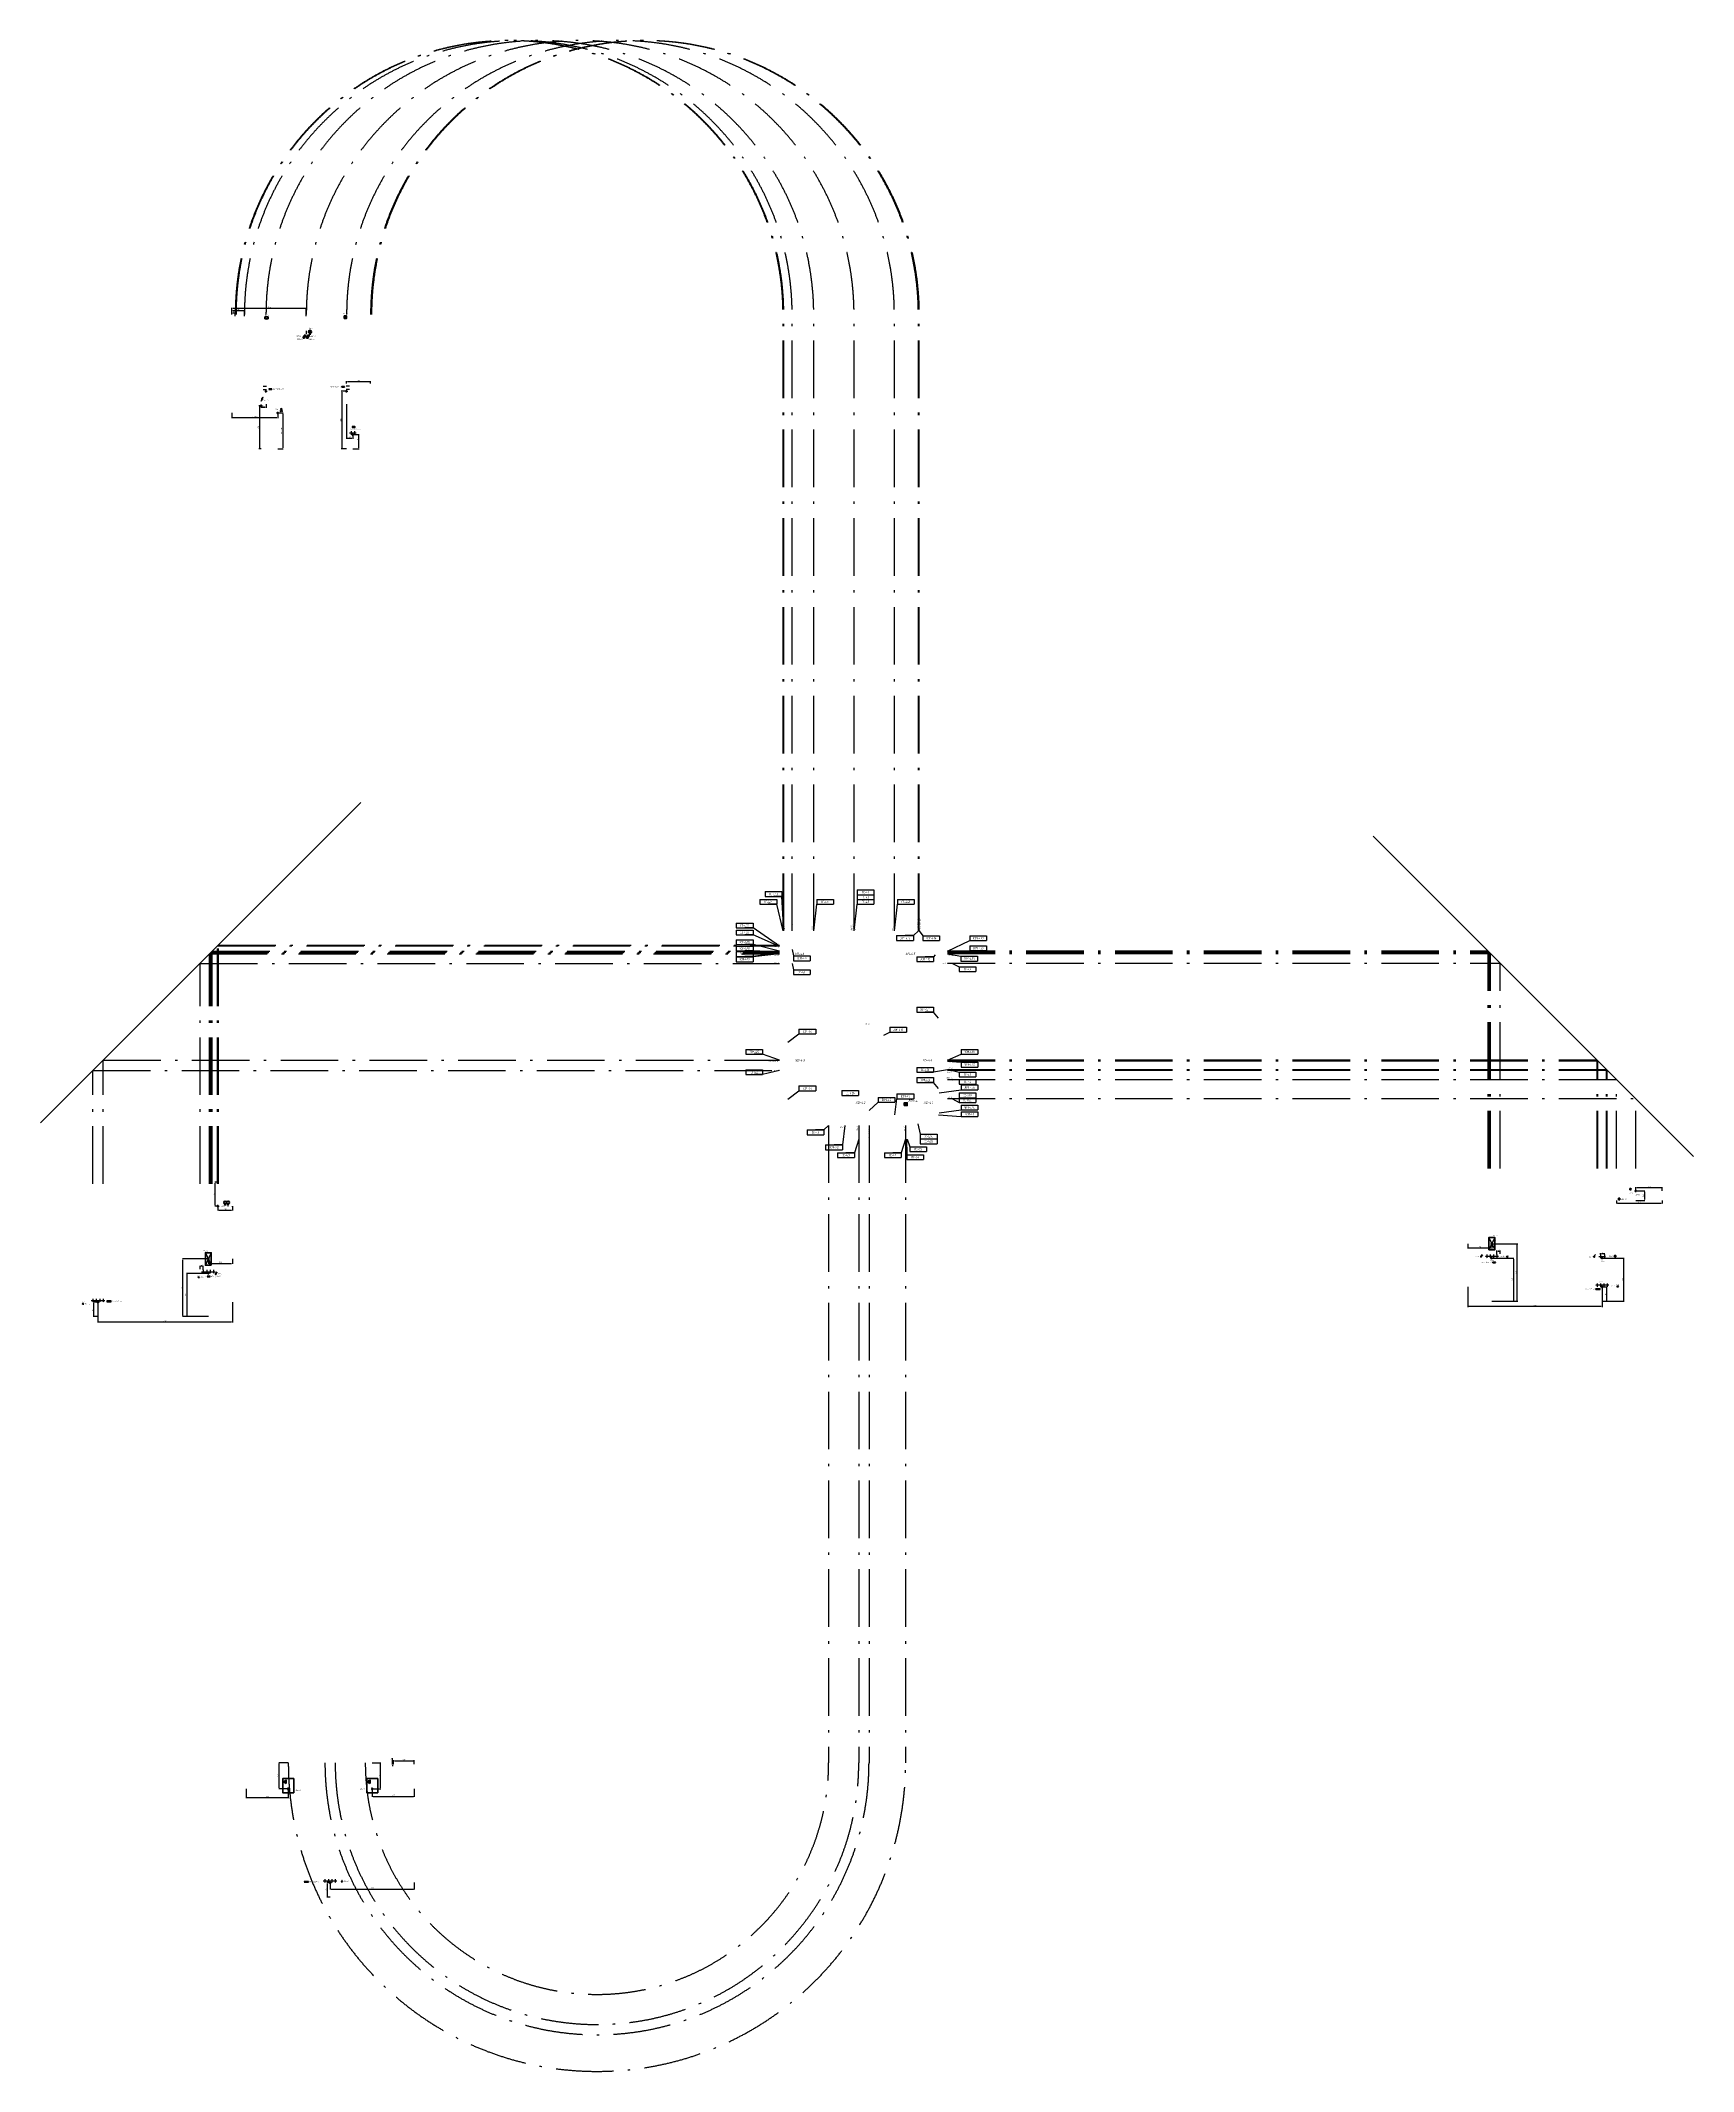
# Model space of a CAD drawing. Header units: millimetres. Extents: x -6448 to 27990, y -9331 to 32982.
import ezdxf
from ezdxf.enums import TextEntityAlignment as Align

# ---------------------------------------------------------------- set-up
doc = ezdxf.new("R2010")
doc.units = ezdxf.units.MM
doc.header["$PDMODE"] = 34
doc.header["$PDSIZE"] = 25
doc.linetypes.add('ACAD_ISO10W100', pattern=[18.5, 12, -3, 0.5, -3])
doc.linetypes.add('DASHED', pattern=[19.05, 12.7, -6.35])
doc.layers.add('02 ЭОМ и СС', color=7, linetype='Continuous')
doc.layers.add('11 Привязка размеры', color=7, linetype='Continuous')
doc.layers.add('100 noprint', color=1, linetype='Continuous', plot=False)
doc.styles.add('GOST typeA', font='')
doc.styles.get("Standard").update_dxf_attribs({"font": ''})
doc.styles.add('ГОСТ-ISOCPEUR', font='isocpeui.ttf', dxfattribs={"width": 0.8})
doc.styles.get('GOST typeA').set_extended_font_data('GOST type A')
doc.styles.get('Standard').set_extended_font_data('Ubuntu')
doc.dimstyles.new('ISO-25', dxfattribs={"dimtxt": 2.5, "dimasz": 2.5, "dimexe": 1.25, "dimexo": 0.625, "dimtad": 1, "dimtxsty": 'Standard', "dimcen": 2.5, "dimadec": 0, "dimazin": 0, "dimtfac": 1, "dimtmove": 0, "dimatfit": 3, "dimfxl": 1, "dimarcsym": 0})

# ---------------------------------------------------------------- blocks, each defined once
blk = doc.blocks.new('электродвигатель')
at = {"color": 0, "lineweight": -2}
for p, q in [((0, 4), (0, 0)), ((0, 4), (2, 4)), ((0, 0), (2, 0)), ((5, 4), (7, 4)), ((5, 0), (7, 0)), ((7, 4), (7, 0))]:
    blk.add_line(p, q, dxfattribs=at)
blk.add_circle((3.5, 2), 2.5, dxfattribs=at)
at = {"color": 0, "lineweight": -2, "style": 'ГОСТ-ISOCPEUR', "width": 0.8}
blk.add_text('M', height=2.5, rotation=360, dxfattribs=at).set_placement((3.5, 2), align=Align.MIDDLE_CENTER)
blk = doc.blocks.new('энкодер')
at = {"color": 0, "lineweight": -2}
for p, q in [((0, 0), (5, 5)), ((2.4, 3.6), (2.2, 3.9)), ((2.4, 3.6), (2.7, 3.9)), ((2.5, 0.6), (3.5, 0.6)), ((3.5, 0.6), (3.5, 2.6)), ((3.5, 2.6), (4.5, 2.6))]:
    blk.add_line(p, q, dxfattribs=at)
blk.add_lwpolyline([(0, 0), (0, 5), (5, 5), (5, 0)], close=True, dxfattribs=at)
blk.add_circle((1.4, 3.6), 1, dxfattribs=at)
blk = doc.blocks.new('датчик CO2')
at = {"color": 0, "lineweight": -2}
for p, q in [((-2, 0), (2, 0)), ((0, 2), (0, 0))]:
    blk.add_line(p, q, dxfattribs=at)
blk.add_circle((0, 5), 3, dxfattribs=at)
at = {"color": 0, "lineweight": -2, "style": 'ГОСТ-ISOCPEUR', "width": 0.6}
blk.add_text('CO2', height=2.5, rotation=360, dxfattribs=at).set_placement((0, 5), align=Align.MIDDLE_CENTER)
blk = doc.blocks.new('часы')
at = {"color": 0, "lineweight": -2}
for q in [(9893.5, 982.5), (9894.2, 981.5)]:
    blk.add_line((9893.5, 981.5), q, dxfattribs=at)
blk.add_circle((9893.5, 981.5), 1.5, dxfattribs=at)
blk = doc.blocks.new('вентиль с электроприводом')
at = {"color": 0, "linetype": 'DASHED', "lineweight": -2}
blk.add_line((0, 2.5), (0, 0), dxfattribs=at)
at = {"color": 0, "lineweight": -2}
for points in [[(-2, 1), (-2, -1), (0, 0), (-2, 1)], [(2, 1), (2, -1), (0, 0), (2, 1)]]:
    blk.add_lwpolyline(points, dxfattribs=at)
blk.add_circle((0, 3.75), 1.25, dxfattribs=at)
at = {"color": 0, "lineweight": -2, "style": 'ГОСТ-ISOCPEUR', "width": 0.8}
blk.add_text('M', height=1, rotation=360, dxfattribs=at).set_placement((0, 3.75), align=Align.MIDDLE_CENTER)
blk = doc.blocks.new('кнопка жалюзи')
at = {"color": 0, "lineweight": -2}
for p, q in [((0.3, 0.9), (1.4, 3.8)), ((1.4, 3.8), (2.3, 3.4)), ((-2.3, -3.4), (-1.4, -3.8)), ((-1.4, -3.8), (-0.3, -0.9))]:
    blk.add_line(p, q, dxfattribs=at)
blk.add_circle((0, 0), 1, dxfattribs=at)
blk = doc.blocks.new('розетка скрытая трехполюсная')
at = {"color": 0, "lineweight": -2}
for p, q in [((-1.5, 1.5), (1.5, 1.5)), ((-1.5, 0), (1.5, 0)), ((0, 0), (0, 3))]:
    blk.add_line(p, q, dxfattribs=at)
blk.add_arc((0, 0), 1.5, 0, 180, dxfattribs=at)
blk = doc.blocks.new('кнопка 2')
at = {"color": 0, "lineweight": -2}
for p, q in [((0.3, 0.9), (1.4, 3.8)), ((0.7, 0.7), (2.9, 2.9)), ((1.4, 3.8), (2.3, 3.4)), ((2.9, 2.9), (3.7, 2))]:
    blk.add_line(p, q, dxfattribs=at)
blk.add_circle((0, 0), 1, dxfattribs=at)
blk = doc.blocks.new('кнопка 1')
at = {"color": 0, "lineweight": -2}
for p, q in [((0.3, 0.9), (1.4, 3.8)), ((1.4, 3.8), (2.3, 3.4))]:
    blk.add_line(p, q, dxfattribs=at)
blk.add_circle((0, 0), 1, dxfattribs=at)
blk = doc.blocks.new('розетка RJ-45')
at = {"color": 0, "lineweight": -2}
for p, q in [((-1.5, 0), (1.5, 0)), ((0, 0), (0, 1.5))]:
    blk.add_line(p, q, dxfattribs=at)
blk.add_arc((0, 0), 1.5, 0, 180, dxfattribs=at)
at = {"color": 0, "lineweight": -2, "style": 'ГОСТ-ISOCPEUR', "width": 0.4}
blk.add_text('RJ-45', height=2.5, dxfattribs=at).set_placement((0, 2.5), align=Align.CENTER)
blk = doc.blocks.new('регулятор')
at = {"color": 0, "lineweight": -2}
blk.add_lwpolyline([(-1.5, -1.5), (-1.5, 1.5), (1.5, 1.5), (1.5, -1.5)], close=True, dxfattribs=at)
blk.add_circle((0, 0), 1, dxfattribs=at)
blk = doc.blocks.new('датчик температуры и влажности')
at = {"color": 0, "lineweight": -2}
for p, q in [((-2, 0), (2, 0)), ((0, 2), (0, 0))]:
    blk.add_line(p, q, dxfattribs=at)
blk.add_circle((0, 5), 3, dxfattribs=at)
at = {"color": 0, "lineweight": -2, "style": 'ГОСТ-ISOCPEUR', "width": 0.6}
blk.add_text('d/t', height=2.5, rotation=360, dxfattribs=at).set_placement((0, 5), align=Align.MIDDLE_CENTER)
blk = doc.blocks.new('*D18')
at = {"layer": '11 Привязка размеры', "color": 0, "lineweight": -2, "transparency": 16777216}
for p, q in [((-2749, 9197), (-2820, 9197)), ((-2810, 8718), (-2810, 9177)), ((-2749, 8698), (-2820, 8698))]:
    blk.add_line(p, q, dxfattribs=at)
at = {"layer": '11 Привязка размеры', "color": 0, "transparency": 16777216}
for points in [[(-2807, 9177), (-2813, 9177), (-2810, 9197)], [(-2813, 8718), (-2807, 8718), (-2810, 8698)]]:
    blk.add_solid(points, dxfattribs=at)
at = {"layer": 'Defpoints', "color": 0, "transparency": 16777216}
for p in [(-2810, 9197), (-2749, 9197), (-2749, 8698)]:
    blk.add_point(p, dxfattribs=at)
at = {"layer": '11 Привязка размеры', "color": 0, "transparency": 16777216, "insert": (-2832, 8947), "char_height": 25, "attachment_point": 5, "rotation": 90, "style": 'ГОСТ-ISOCPEUR'}
blk.add_mtext('500', dxfattribs=at)
blk = doc.blocks.new('*D19')
at = {"layer": '11 Привязка размеры', "color": 0, "lineweight": -2, "transparency": 16777216}
for p, q in [((-2753, 8698), (-2753, 8604)), ((-2733, 8614), (-2473, 8614)), ((-2453, 8698), (-2453, 8604))]:
    blk.add_line(p, q, dxfattribs=at)
at = {"layer": '11 Привязка размеры', "color": 0, "transparency": 16777216}
for points in [[(-2733, 8617), (-2733, 8610), (-2753, 8614)], [(-2473, 8610), (-2473, 8617), (-2453, 8614)]]:
    blk.add_solid(points, dxfattribs=at)
at = {"layer": 'Defpoints', "color": 0, "transparency": 16777216}
for p in [(-2753, 8698), (-2453, 8698), (-2453, 8614)]:
    blk.add_point(p, dxfattribs=at)
at = {"layer": '11 Привязка размеры', "color": 0, "transparency": 16777216, "insert": (-2603, 8636), "char_height": 25, "attachment_point": 5, "style": 'ГОСТ-ISOCPEUR'}
blk.add_mtext('300', dxfattribs=at)
blk = doc.blocks.new('*D20')
at = {"layer": '11 Привязка размеры', "color": 0, "lineweight": -2, "transparency": 16777216}
for p, q in [((-2953, 7297), (-3412, 7297)), ((-3402, 7277), (-3402, 6417)), ((-2953, 6397), (-3412, 6397))]:
    blk.add_line(p, q, dxfattribs=at)
at = {"layer": '11 Привязка размеры', "color": 0, "transparency": 16777216}
for points in [[(-3399, 7277), (-3405, 7277), (-3402, 7297)], [(-3405, 6417), (-3399, 6417), (-3402, 6397)]]:
    blk.add_solid(points, dxfattribs=at)
at = {"layer": 'Defpoints', "color": 0, "transparency": 16777216}
for p in [(-2953, 7297), (-3402, 6397), (-2953, 6397)]:
    blk.add_point(p, dxfattribs=at)
at = {"layer": '11 Привязка размеры', "color": 0, "transparency": 16777216, "insert": (-3424, 6847), "char_height": 25, "attachment_point": 5, "rotation": 90, "style": 'ГОСТ-ISOCPEUR'}
blk.add_mtext('900', dxfattribs=at)
blk = doc.blocks.new('*D21')
at = {"layer": '11 Привязка размеры', "color": 0, "lineweight": -2, "transparency": 16777216}
for p, q in [((-2953, 7597), (-3493, 7597)), ((-3483, 6417), (-3483, 7577)), ((-2953, 6397), (-3493, 6397))]:
    blk.add_line(p, q, dxfattribs=at)
at = {"layer": '11 Привязка размеры', "color": 0, "transparency": 16777216}
for points in [[(-3479, 7577), (-3486, 7577), (-3483, 7597)], [(-3486, 6417), (-3479, 6417), (-3483, 6397)]]:
    blk.add_solid(points, dxfattribs=at)
at = {"layer": 'Defpoints', "color": 0, "transparency": 16777216}
for p in [(-3483, 7597), (-2953, 7597), (-2953, 6397)]:
    blk.add_point(p, dxfattribs=at)
at = {"layer": '11 Привязка размеры', "color": 0, "transparency": 16777216, "insert": (-3505, 6997), "char_height": 25, "attachment_point": 5, "rotation": 90, "style": 'ГОСТ-ISOCPEUR'}
blk.add_mtext('1200', dxfattribs=at)
blk = doc.blocks.new('*D22')
at = {"layer": '11 Привязка размеры', "color": 0, "lineweight": -2, "transparency": 16777216}
for p, q in [((-2953, 7597), (-2953, 7494)), ((-2933, 7504), (-2473, 7504)), ((-2453, 7597), (-2453, 7494))]:
    blk.add_line(p, q, dxfattribs=at)
at = {"layer": '11 Привязка размеры', "color": 0, "transparency": 16777216}
for points in [[(-2933, 7507), (-2933, 7501), (-2953, 7504)], [(-2473, 7501), (-2473, 7507), (-2453, 7504)]]:
    blk.add_solid(points, dxfattribs=at)
at = {"layer": 'Defpoints', "color": 0, "transparency": 16777216}
for p in [(-2953, 7597), (-2453, 7597), (-2453, 7504)]:
    blk.add_point(p, dxfattribs=at)
at = {"layer": '11 Привязка размеры', "color": 0, "transparency": 16777216, "insert": (-2703, 7526), "char_height": 25, "attachment_point": 5, "style": 'ГОСТ-ISOCPEUR'}
blk.add_mtext('500', dxfattribs=at)
blk = doc.blocks.new('*D23')
at = {"layer": '11 Привязка размеры', "color": 0, "lineweight": -2, "transparency": 16777216}
for p, q in [((-3127, 7387), (-3127, 7454)), ((-3079, 7444), (-3107, 7444)), ((-3059, 7369), (-3059, 7454))]:
    blk.add_line(p, q, dxfattribs=at)
at = {"layer": '11 Привязка размеры', "color": 0, "transparency": 16777216}
for points in [[(-3107, 7448), (-3107, 7441), (-3127, 7444)], [(-3079, 7441), (-3079, 7448), (-3059, 7444)]]:
    blk.add_solid(points, dxfattribs=at)
at = {"layer": 'Defpoints', "color": 0, "transparency": 16777216}
for p in [(-3127, 7444), (-3127, 7387), (-3059, 7369)]:
    blk.add_point(p, dxfattribs=at)
at = {"layer": '11 Привязка размеры', "color": 0, "transparency": 16777216, "insert": (-3093, 7467), "char_height": 25, "attachment_point": 5, "style": 'ГОСТ-ISOCPEUR'}
blk.add_mtext('68', dxfattribs=at)
blk = doc.blocks.new('*D24')
at = {"layer": '11 Привязка размеры', "color": 0, "lineweight": -2, "transparency": 16777216}
for p, q in [((-5253, 6697), (-5354, 6697)), ((-5253, 6397), (-5354, 6397)), ((-5344, 6677), (-5344, 6417))]:
    blk.add_line(p, q, dxfattribs=at)
at = {"layer": '11 Привязка размеры', "color": 0, "transparency": 16777216}
for points in [[(-5341, 6677), (-5348, 6677), (-5344, 6697)], [(-5348, 6417), (-5341, 6417), (-5344, 6397)]]:
    blk.add_solid(points, dxfattribs=at)
at = {"layer": 'Defpoints', "color": 0, "transparency": 16777216}
for p in [(-5344, 6397), (-5253, 6697), (-5253, 6397)]:
    blk.add_point(p, dxfattribs=at)
at = {"layer": '11 Привязка размеры', "color": 0, "transparency": 16777216, "insert": (-5367, 6531), "char_height": 25, "attachment_point": 5, "rotation": 90, "style": 'ГОСТ-ISOCPEUR'}
blk.add_mtext('300', dxfattribs=at)
blk = doc.blocks.new('*D25')
at = {"layer": '11 Привязка размеры', "color": 0, "lineweight": -2, "transparency": 16777216}
for p, q in [((-5253, 6697), (-5253, 6276)), ((-2453, 6697), (-2453, 6276)), ((-5233, 6286), (-2473, 6286))]:
    blk.add_line(p, q, dxfattribs=at)
at = {"layer": '11 Привязка размеры', "color": 0, "transparency": 16777216}
for points in [[(-5233, 6289), (-5233, 6282), (-5253, 6286)], [(-2473, 6282), (-2473, 6289), (-2453, 6286)]]:
    blk.add_solid(points, dxfattribs=at)
at = {"layer": 'Defpoints', "color": 0, "transparency": 16777216}
for p in [(-5253, 6697), (-2453, 6697), (-2453, 6286)]:
    blk.add_point(p, dxfattribs=at)
at = {"layer": '11 Привязка размеры', "color": 0, "transparency": 16777216, "insert": (-3853, 6308), "char_height": 25, "attachment_point": 5, "style": 'ГОСТ-ISOCPEUR'}
blk.add_mtext('2800', dxfattribs=at)
blk = doc.blocks.new('*D26')
at = {"layer": '11 Привязка размеры', "color": 0, "lineweight": -2, "transparency": 16777216}
for p, q in [((-1852, 25395), (-1852, 25331)), ((-1752, 25405), (-1752, 25331)), ((-1832, 25341), (-1772, 25341))]:
    blk.add_line(p, q, dxfattribs=at)
at = {"layer": '11 Привязка размеры', "color": 0, "transparency": 16777216}
for points in [[(-1832, 25344), (-1832, 25337), (-1852, 25341)], [(-1772, 25337), (-1772, 25344), (-1752, 25341)]]:
    blk.add_solid(points, dxfattribs=at)
at = {"layer": 'Defpoints', "color": 0, "transparency": 16777216}
for p in [(-1852, 25395), (-1752, 25405), (-1752, 25341)]:
    blk.add_point(p, dxfattribs=at)
at = {"layer": '11 Привязка размеры', "color": 0, "transparency": 16777216, "insert": (-1802, 25363), "char_height": 25, "attachment_point": 5, "style": 'ГОСТ-ISOCPEUR'}
blk.add_mtext('100', dxfattribs=at)
blk = doc.blocks.new('*D27')
at = {"layer": '11 Привязка размеры', "color": 0, "lineweight": -2, "transparency": 16777216}
for p, q in [((-1852, 25375), (-1899, 25375)), ((-1889, 25355), (-1889, 24495)), ((-1852, 24475), (-1899, 24475))]:
    blk.add_line(p, q, dxfattribs=at)
at = {"layer": '11 Привязка размеры', "color": 0, "transparency": 16777216}
for points in [[(-1886, 25355), (-1892, 25355), (-1889, 25375)], [(-1892, 24495), (-1886, 24495), (-1889, 24475)]]:
    blk.add_solid(points, dxfattribs=at)
at = {"layer": 'Defpoints', "color": 0, "transparency": 16777216}
for p in [(-1852, 25375), (-1889, 24475), (-1852, 24475)]:
    blk.add_point(p, dxfattribs=at)
at = {"layer": '11 Привязка размеры', "color": 0, "transparency": 16777216, "insert": (-1912, 24925), "char_height": 25, "attachment_point": 5, "rotation": 90, "style": 'ГОСТ-ISOCPEUR'}
blk.add_mtext('900', dxfattribs=at)
blk = doc.blocks.new('геркон')
at = {"lineweight": -2}
for points in [[(3, 2), (3, 3), (0, 3), (0, 2)], [(3, 0), (3, 1), (0, 1), (0, 0)]]:
    blk.add_hatch(color=0, dxfattribs=at).paths.add_polyline_path(points)
at = {"color": 0, "lineweight": -2}
for p, q in [((0, 0), (0, 3)), ((0, 3), (3, 3)), ((0, 2), (3, 2)), ((0, 1), (3, 1)), ((3, 0), (0, 0)), ((3, 3), (3, 0))]:
    blk.add_line(p, q, dxfattribs=at)
blk = doc.blocks.new('фотоэлемент')
at = {"color": 0, "lineweight": -2}
for p, q in [((-2, 0), (2, 0)), ((-1.5, 6.5), (-0.5, 5.6)), ((-0.5, 5.6), (-1, 5.7)), ((-0.5, 5.6), (-0.7, 6.1)), ((0, 6.5), (1, 5.6)), ((0, 2), (0, 0)), ((1, 5.6), (0.5, 5.7)), ((1, 5.6), (0.8, 6.1))]:
    blk.add_line(p, q, dxfattribs=at)
blk.add_lwpolyline([(-1.5, 5), (1.5, 5), (1.5, 4), (-1.5, 4)], close=True, dxfattribs=at)
blk.add_circle((0, 5), 3, dxfattribs=at)
blk = doc.blocks.new('*D28')
at = {"layer": '11 Привязка размеры', "color": 0, "lineweight": -2, "transparency": 16777216}
for p, q in [((-72, 25838), (-72, 25883)), ((408, 25873), (-52, 25873)), ((428, 25838), (428, 25883))]:
    blk.add_line(p, q, dxfattribs=at)
at = {"layer": '11 Привязка размеры', "color": 0, "transparency": 16777216}
for points in [[(-52, 25877), (-52, 25870), (-72, 25873)], [(408, 25870), (408, 25877), (428, 25873)]]:
    blk.add_solid(points, dxfattribs=at)
at = {"layer": 'Defpoints', "color": 0, "transparency": 16777216}
for p in [(-72, 25873), (-72, 25838), (428, 25838)]:
    blk.add_point(p, dxfattribs=at)
at = {"layer": '11 Привязка размеры', "color": 0, "transparency": 16777216, "insert": (178, 25896), "char_height": 25, "attachment_point": 5, "style": 'ГОСТ-ISOCPEUR'}
blk.add_mtext('500', dxfattribs=at)
blk = doc.blocks.new('*D29')
at = {"layer": '11 Привязка размеры', "color": 0, "lineweight": -2, "transparency": 16777216}
for p, q in [((-72, 25675), (-183, 25675)), ((-173, 25655), (-173, 24495)), ((-72, 24475), (-183, 24475))]:
    blk.add_line(p, q, dxfattribs=at)
at = {"layer": '11 Привязка размеры', "color": 0, "transparency": 16777216}
for points in [[(-170, 25655), (-177, 25655), (-173, 25675)], [(-177, 24495), (-170, 24495), (-173, 24475)]]:
    blk.add_solid(points, dxfattribs=at)
at = {"layer": 'Defpoints', "color": 0, "transparency": 16777216}
for p in [(-72, 25675), (-173, 24475), (-72, 24475)]:
    blk.add_point(p, dxfattribs=at)
at = {"layer": '11 Привязка размеры', "color": 0, "transparency": 16777216, "insert": (-196, 25075), "char_height": 25, "attachment_point": 5, "rotation": 90, "style": 'ГОСТ-ISOCPEUR'}
blk.add_mtext('1200', dxfattribs=at)
blk = doc.blocks.new('*D30')
at = {"layer": '11 Привязка размеры', "color": 0, "lineweight": -2, "transparency": 16777216}
for p, q in [((-2462, 27275), (-2462, 27415)), ((-2442, 27405), (-932, 27405)), ((-912, 27242), (-912, 27415))]:
    blk.add_line(p, q, dxfattribs=at)
at = {"layer": '11 Привязка размеры', "color": 0, "transparency": 16777216}
for points in [[(-2442, 27408), (-2442, 27401), (-2462, 27405)], [(-932, 27401), (-932, 27408), (-912, 27405)]]:
    blk.add_solid(points, dxfattribs=at)
at = {"layer": 'Defpoints', "color": 0, "transparency": 16777216}
for p in [(-2462, 27275), (-912, 27405), (-912, 27242)]:
    blk.add_point(p, dxfattribs=at)
at = {"layer": '11 Привязка размеры', "color": 0, "transparency": 16777216, "insert": (-1687, 27427), "char_height": 25, "attachment_point": 5, "style": 'ГОСТ-ISOCPEUR'}
blk.add_mtext('1550', dxfattribs=at)
blk = doc.blocks.new('*D31')
at = {"layer": '11 Привязка размеры', "color": 0, "lineweight": -2, "transparency": 16777216}
for p, q in [((-1507, 25225), (-1391, 25225)), ((-1401, 25205), (-1401, 24495)), ((-1507, 24475), (-1391, 24475))]:
    blk.add_line(p, q, dxfattribs=at)
at = {"layer": '11 Привязка размеры', "color": 0, "transparency": 16777216}
for points in [[(-1398, 25205), (-1404, 25205), (-1401, 25225)], [(-1404, 24495), (-1398, 24495), (-1401, 24475)]]:
    blk.add_solid(points, dxfattribs=at)
at = {"layer": 'Defpoints', "color": 0, "transparency": 16777216}
for p in [(-1507, 25225), (-1507, 24475), (-1401, 24475)]:
    blk.add_point(p, dxfattribs=at)
at = {"layer": '11 Привязка размеры', "color": 0, "transparency": 16777216, "insert": (-1428, 24850), "char_height": 25, "attachment_point": 5, "rotation": 90, "style": 'ГОСТ-ISOCPEUR'}
blk.add_mtext('по месту', dxfattribs=at)
blk = doc.blocks.new('*D32')
at = {"layer": '11 Привязка размеры', "color": 0, "lineweight": -2, "transparency": 16777216}
for p, q in [((-2462, 25225), (-2462, 25115)), ((-1527, 25125), (-2442, 25125)), ((-1507, 25225), (-1507, 25115))]:
    blk.add_line(p, q, dxfattribs=at)
at = {"layer": '11 Привязка размеры', "color": 0, "transparency": 16777216}
for points in [[(-2442, 25129), (-2442, 25122), (-2462, 25125)], [(-1527, 25122), (-1527, 25129), (-1507, 25125)]]:
    blk.add_solid(points, dxfattribs=at)
at = {"layer": 'Defpoints', "color": 0, "transparency": 16777216}
for p in [(-2462, 25225), (-2462, 25125), (-1507, 25225)]:
    blk.add_point(p, dxfattribs=at)
at = {"layer": '11 Привязка размеры', "color": 0, "transparency": 16777216, "insert": (-1984, 25152), "char_height": 25, "attachment_point": 5, "style": 'ГОСТ-ISOCPEUR'}
blk.add_mtext('по месту', dxfattribs=at)
blk = doc.blocks.new('*D33')
at = {"layer": '11 Привязка размеры', "color": 0, "lineweight": -2, "transparency": 16777216}
for p, q in [((23790, 7614), (24249, 7614)), ((24239, 7594), (24239, 6734)), ((23790, 6714), (24249, 6714))]:
    blk.add_line(p, q, dxfattribs=at)
at = {"layer": '11 Привязка размеры', "color": 0, "transparency": 16777216}
for points in [[(24242, 7594), (24236, 7594), (24239, 7614)], [(24236, 6734), (24242, 6734), (24239, 6714)]]:
    blk.add_solid(points, dxfattribs=at)
at = {"layer": 'Defpoints', "color": 0, "transparency": 16777216}
for p in [(23790, 7614), (23790, 6714), (24239, 6714)]:
    blk.add_point(p, dxfattribs=at)
at = {"layer": '11 Привязка размеры', "color": 0, "transparency": 16777216, "insert": (24216, 7164), "char_height": 25, "attachment_point": 5, "rotation": 90, "style": 'ГОСТ-ISOCPEUR'}
blk.add_mtext('900', dxfattribs=at)
blk = doc.blocks.new('*D34')
at = {"layer": '11 Привязка размеры', "color": 0, "lineweight": -2, "transparency": 16777216}
for p, q in [((23790, 7914), (24330, 7914)), ((24320, 6734), (24320, 7894)), ((23791, 6714), (24330, 6714))]:
    blk.add_line(p, q, dxfattribs=at)
at = {"layer": '11 Привязка размеры', "color": 0, "transparency": 16777216}
for points in [[(24323, 7894), (24316, 7894), (24320, 7914)], [(24316, 6734), (24323, 6734), (24320, 6714)]]:
    blk.add_solid(points, dxfattribs=at)
at = {"layer": 'Defpoints', "color": 0, "transparency": 16777216}
for p in [(23790, 7914), (24320, 7914), (23791, 6714)]:
    blk.add_point(p, dxfattribs=at)
at = {"layer": '11 Привязка размеры', "color": 0, "transparency": 16777216, "insert": (24297, 7314), "char_height": 25, "attachment_point": 5, "rotation": 90, "style": 'ГОСТ-ISOCPEUR'}
blk.add_mtext('1200', dxfattribs=at)
blk = doc.blocks.new('*D35')
at = {"layer": '11 Привязка размеры', "color": 0, "lineweight": -2, "transparency": 16777216}
for p, q in [((23290, 7914), (23290, 7811)), ((23770, 7821), (23310, 7821)), ((23790, 7914), (23790, 7811))]:
    blk.add_line(p, q, dxfattribs=at)
at = {"layer": '11 Привязка размеры', "color": 0, "transparency": 16777216}
for points in [[(23310, 7825), (23310, 7818), (23290, 7821)], [(23770, 7818), (23770, 7825), (23790, 7821)]]:
    blk.add_solid(points, dxfattribs=at)
at = {"layer": 'Defpoints', "color": 0, "transparency": 16777216}
for p in [(23290, 7914), (23290, 7821), (23790, 7914)]:
    blk.add_point(p, dxfattribs=at)
at = {"layer": '11 Привязка размеры', "color": 0, "transparency": 16777216, "insert": (23540, 7844), "char_height": 25, "attachment_point": 5, "style": 'ГОСТ-ISOCPEUR'}
blk.add_mtext('500', dxfattribs=at)
blk = doc.blocks.new('*D36')
at = {"layer": '11 Привязка размеры', "color": 0, "lineweight": -2, "transparency": 16777216}
for p, q in [((23896, 7686), (23896, 7772)), ((23916, 7762), (23944, 7762)), ((23964, 7704), (23964, 7772))]:
    blk.add_line(p, q, dxfattribs=at)
at = {"layer": '11 Привязка размеры', "color": 0, "transparency": 16777216}
for points in [[(23916, 7765), (23916, 7758), (23896, 7762)], [(23944, 7758), (23944, 7765), (23964, 7762)]]:
    blk.add_solid(points, dxfattribs=at)
at = {"layer": 'Defpoints', "color": 0, "transparency": 16777216}
for p in [(23896, 7686), (23964, 7762), (23964, 7704)]:
    blk.add_point(p, dxfattribs=at)
at = {"layer": '11 Привязка размеры', "color": 0, "transparency": 16777216, "insert": (23930, 7784), "char_height": 25, "attachment_point": 5, "style": 'ГОСТ-ISOCPEUR'}
blk.add_mtext('68', dxfattribs=at)
blk = doc.blocks.new('*D37')
at = {"layer": '11 Привязка размеры', "color": 0, "lineweight": -2, "transparency": 16777216}
for p, q in [((58, 24775), (186, 24775)), ((176, 24755), (176, 24495)), ((58, 24475), (186, 24475))]:
    blk.add_line(p, q, dxfattribs=at)
at = {"layer": '11 Привязка размеры', "color": 0, "transparency": 16777216}
for points in [[(180, 24755), (173, 24755), (176, 24775)], [(173, 24495), (180, 24495), (176, 24475)]]:
    blk.add_solid(points, dxfattribs=at)
at = {"layer": 'Defpoints', "color": 0, "transparency": 16777216}
for p in [(58, 24775), (58, 24475), (176, 24475)]:
    blk.add_point(p, dxfattribs=at)
at = {"layer": '11 Привязка размеры', "color": 0, "transparency": 16777216, "insert": (154, 24655), "char_height": 25, "attachment_point": 5, "rotation": 90, "style": 'ГОСТ-ISOCPEUR'}
blk.add_mtext('300', dxfattribs=at)
blk = doc.blocks.new('*D38')
at = {"layer": '11 Привязка размеры', "color": 0, "lineweight": -2, "transparency": 16777216}
for p, q in [((-72, 25405), (-72, 24684)), ((38, 24694), (-52, 24694)), ((58, 24795), (58, 24684))]:
    blk.add_line(p, q, dxfattribs=at)
at = {"layer": '11 Привязка размеры', "color": 0, "transparency": 16777216}
for points in [[(-52, 24698), (-52, 24691), (-72, 24694)], [(38, 24691), (38, 24698), (58, 24694)]]:
    blk.add_solid(points, dxfattribs=at)
at = {"layer": 'Defpoints', "color": 0, "transparency": 16777216}
for p in [(-72, 25405), (-72, 24694), (58, 24795)]:
    blk.add_point(p, dxfattribs=at)
at = {"layer": '11 Привязка размеры', "color": 0, "transparency": 16777216, "insert": (-7, 24717), "char_height": 25, "attachment_point": 5, "style": 'ГОСТ-ISOCPEUR'}
blk.add_mtext('130', dxfattribs=at)
blk = doc.blocks.new('*D39')
at = {"layer": '11 Привязка размеры', "color": 0, "lineweight": -2, "transparency": 16777216}
for p, q in [((26090, 7014), (26191, 7014)), ((26181, 6994), (26181, 6734)), ((26090, 6714), (26191, 6714))]:
    blk.add_line(p, q, dxfattribs=at)
at = {"layer": '11 Привязка размеры', "color": 0, "transparency": 16777216}
for points in [[(26185, 6994), (26178, 6994), (26181, 7014)], [(26178, 6734), (26185, 6734), (26181, 6714)]]:
    blk.add_solid(points, dxfattribs=at)
at = {"layer": 'Defpoints', "color": 0, "transparency": 16777216}
for p in [(26090, 7014), (26090, 6714), (26181, 6714)]:
    blk.add_point(p, dxfattribs=at)
at = {"layer": '11 Привязка размеры', "color": 0, "transparency": 16777216, "insert": (26159, 6848), "char_height": 25, "attachment_point": 5, "rotation": 90, "style": 'ГОСТ-ISOCPEUR'}
blk.add_mtext('300', dxfattribs=at)
blk = doc.blocks.new('*D40')
at = {"layer": '11 Привязка размеры', "color": 0, "lineweight": -2, "transparency": 16777216}
for p, q in [((23290, 7014), (23290, 6593)), ((26090, 7014), (26090, 6593)), ((26070, 6603), (23310, 6603))]:
    blk.add_line(p, q, dxfattribs=at)
at = {"layer": '11 Привязка размеры', "color": 0, "transparency": 16777216}
for points in [[(23310, 6606), (23310, 6599), (23290, 6603)], [(26070, 6599), (26070, 6606), (26090, 6603)]]:
    blk.add_solid(points, dxfattribs=at)
at = {"layer": 'Defpoints', "color": 0, "transparency": 16777216}
for p in [(23290, 7014), (26090, 7014), (23290, 6603)]:
    blk.add_point(p, dxfattribs=at)
at = {"layer": '11 Привязка размеры', "color": 0, "transparency": 16777216, "insert": (24690, 6625), "char_height": 25, "attachment_point": 5, "style": 'ГОСТ-ISOCPEUR'}
blk.add_mtext('2800', dxfattribs=at)
blk = doc.blocks.new('*D41')
at = {"layer": '11 Привязка размеры', "color": 0, "lineweight": -2, "transparency": 16777216}
for p, q in [((26390, 8814), (26390, 8749)), ((26410, 8759), (27320, 8759)), ((27340, 8814), (27340, 8749))]:
    blk.add_line(p, q, dxfattribs=at)
at = {"layer": '11 Привязка размеры', "color": 0, "transparency": 16777216}
for points in [[(26410, 8762), (26410, 8755), (26390, 8759)], [(27320, 8755), (27320, 8762), (27340, 8759)]]:
    blk.add_solid(points, dxfattribs=at)
at = {"layer": 'Defpoints', "color": 0, "transparency": 16777216}
for p in [(26390, 8814), (27340, 8814), (27340, 8759)]:
    blk.add_point(p, dxfattribs=at)
at = {"layer": '11 Привязка размеры', "color": 0, "transparency": 16777216, "insert": (26865, 8781), "char_height": 25, "attachment_point": 5, "style": 'ГОСТ-ISOCPEUR'}
blk.add_mtext('950', dxfattribs=at)
blk = doc.blocks.new('*D42')
at = {"layer": '11 Привязка размеры', "color": 0, "lineweight": -2, "transparency": 16777216}
for p, q in [((26090, 7614), (26545, 7614)), ((26535, 7594), (26535, 6734)), ((26090, 6714), (26545, 6714))]:
    blk.add_line(p, q, dxfattribs=at)
at = {"layer": '11 Привязка размеры', "color": 0, "transparency": 16777216}
for points in [[(26538, 7594), (26532, 7594), (26535, 7614)], [(26532, 6734), (26538, 6734), (26535, 6714)]]:
    blk.add_solid(points, dxfattribs=at)
at = {"layer": 'Defpoints', "color": 0, "transparency": 16777216}
for p in [(26090, 7614), (26090, 6714), (26535, 6714)]:
    blk.add_point(p, dxfattribs=at)
at = {"layer": '11 Привязка размеры', "color": 0, "transparency": 16777216, "insert": (26513, 7164), "char_height": 25, "attachment_point": 5, "rotation": 90, "style": 'ГОСТ-ISOCPEUR'}
blk.add_mtext('900', dxfattribs=at)
blk = doc.blocks.new('*D43')
at = {"layer": '11 Привязка размеры', "color": 0, "lineweight": -2, "transparency": 16777216}
for p, q in [((26790, 9014), (26979, 9014)), ((26969, 8994), (26969, 8834)), ((26790, 8814), (26979, 8814))]:
    blk.add_line(p, q, dxfattribs=at)
at = {"layer": '11 Привязка размеры', "color": 0, "transparency": 16777216}
for points in [[(26973, 8994), (26966, 8994), (26969, 9014)], [(26966, 8834), (26973, 8834), (26969, 8814)]]:
    blk.add_solid(points, dxfattribs=at)
at = {"layer": 'Defpoints', "color": 0, "transparency": 16777216}
for p in [(26790, 9014), (26790, 8814), (26969, 8814)]:
    blk.add_point(p, dxfattribs=at)
at = {"layer": '11 Привязка размеры', "color": 0, "transparency": 16777216, "insert": (26947, 8914), "char_height": 25, "attachment_point": 5, "rotation": 90, "style": 'ГОСТ-ISOCPEUR'}
blk.add_mtext('200', dxfattribs=at)
blk = doc.blocks.new('*D44')
at = {"layer": '11 Привязка размеры', "color": 0, "lineweight": -2, "transparency": 16777216}
for p, q in [((26790, 9014), (26790, 9094)), ((26810, 9084), (27320, 9084)), ((27340, 9014), (27340, 9094))]:
    blk.add_line(p, q, dxfattribs=at)
at = {"layer": '11 Привязка размеры', "color": 0, "transparency": 16777216}
for points in [[(26810, 9088), (26810, 9081), (26790, 9084)], [(27320, 9081), (27320, 9088), (27340, 9084)]]:
    blk.add_solid(points, dxfattribs=at)
at = {"layer": 'Defpoints', "color": 0, "transparency": 16777216}
for p in [(26790, 9014), (27340, 9084), (27340, 9014)]:
    blk.add_point(p, dxfattribs=at)
at = {"layer": '11 Привязка размеры', "color": 0, "transparency": 16777216, "insert": (27065, 9107), "char_height": 25, "attachment_point": 5, "style": 'ГОСТ-ISOCPEUR'}
blk.add_mtext('550', dxfattribs=at)
blk = doc.blocks.new('громкоговоритель')
at = {"color": 0, "lineweight": -2}
for p, q in [((0, -2), (0, 2)), ((0, 2), (2, 2)), ((2, 2), (4, 4)), ((2, 2), (2, -2)), ((4, 4), (4, -4)), ((2, -2), (0, -2)), ((2, -2), (4, -4))]:
    blk.add_line(p, q, dxfattribs=at)
blk = doc.blocks.new('*D45')
at = {"layer": '11 Привязка размеры', "color": 0, "lineweight": -2, "transparency": 16777216}
for p, q in [((-417, -5399), (-417, -5544)), ((1338, -5399), (1338, -5544)), ((-397, -5534), (1318, -5534))]:
    blk.add_line(p, q, dxfattribs=at)
at = {"layer": '11 Привязка размеры', "color": 0, "transparency": 16777216}
for points in [[(-397, -5531), (-397, -5537), (-417, -5534)], [(1318, -5537), (1318, -5531), (1338, -5534)]]:
    blk.add_solid(points, dxfattribs=at)
at = {"layer": 'Defpoints', "color": 0, "transparency": 16777216}
for p in [(-417, -5399), (1338, -5399), (1338, -5534)]:
    blk.add_point(p, dxfattribs=at)
at = {"layer": '11 Привязка размеры', "color": 0, "transparency": 16777216, "insert": (460, -5512), "char_height": 25, "attachment_point": 5, "style": 'ГОСТ-ISOCPEUR'}
blk.add_mtext('1755', dxfattribs=at)
blk = doc.blocks.new('*D46')
at = {"layer": '11 Привязка размеры', "color": 0, "lineweight": -2, "transparency": 16777216}
for p, q in [((-417, -5399), (-486, -5399)), ((-476, -5419), (-476, -5679)), ((-417, -5699), (-486, -5699))]:
    blk.add_line(p, q, dxfattribs=at)
at = {"layer": '11 Привязка размеры', "color": 0, "transparency": 16777216}
for points in [[(-473, -5419), (-479, -5419), (-476, -5399)], [(-479, -5679), (-473, -5679), (-476, -5699)]]:
    blk.add_solid(points, dxfattribs=at)
at = {"layer": 'Defpoints', "color": 0, "transparency": 16777216}
for p in [(-417, -5399), (-476, -5699), (-417, -5699)]:
    blk.add_point(p, dxfattribs=at)
at = {"layer": '11 Привязка размеры', "color": 0, "transparency": 16777216, "insert": (-498, -5550), "char_height": 25, "attachment_point": 5, "rotation": 90, "style": 'ГОСТ-ISOCPEUR'}
blk.add_mtext('300', dxfattribs=at)
blk = doc.blocks.new('*D47')
at = {"layer": '11 Привязка размеры', "color": 0, "lineweight": -2, "transparency": 16777216}
for p, q in [((-2162, -3444), (-2162, -3641)), ((-1307, -3631), (-2142, -3631)), ((-1287, -3444), (-1287, -3641))]:
    blk.add_line(p, q, dxfattribs=at)
at = {"layer": '11 Привязка размеры', "color": 0, "transparency": 16777216}
for points in [[(-2142, -3627), (-2142, -3634), (-2162, -3631)], [(-1307, -3634), (-1307, -3627), (-1287, -3631)]]:
    blk.add_solid(points, dxfattribs=at)
at = {"layer": 'Defpoints', "color": 0, "transparency": 16777216}
for p in [(-2162, -3444), (-2162, -3631), (-1287, -3444)]:
    blk.add_point(p, dxfattribs=at)
at = {"layer": '11 Привязка размеры', "color": 0, "transparency": 16777216, "insert": (-1725, -3608), "char_height": 25, "attachment_point": 5, "style": 'ГОСТ-ISOCPEUR'}
blk.add_mtext('875', dxfattribs=at)
blk = doc.blocks.new('*D48')
at = {"layer": '11 Привязка размеры', "color": 0, "lineweight": -2, "transparency": 16777216}
for p, q in [((463, -3444), (463, -3613)), ((483, -3603), (1318, -3603)), ((1338, -3444), (1338, -3613))]:
    blk.add_line(p, q, dxfattribs=at)
at = {"layer": '11 Привязка размеры', "color": 0, "transparency": 16777216}
for points in [[(483, -3600), (483, -3606), (463, -3603)], [(1318, -3606), (1318, -3600), (1338, -3603)]]:
    blk.add_solid(points, dxfattribs=at)
at = {"layer": 'Defpoints', "color": 0, "transparency": 16777216}
for p in [(463, -3444), (1338, -3444), (1338, -3603)]:
    blk.add_point(p, dxfattribs=at)
at = {"layer": '11 Привязка размеры', "color": 0, "transparency": 16777216, "insert": (900, -3581), "char_height": 25, "attachment_point": 5, "style": 'ГОСТ-ISOCPEUR'}
blk.add_mtext('875', dxfattribs=at)
blk = doc.blocks.new('*D49')
at = {"layer": '11 Привязка размеры', "color": 0, "lineweight": -2, "transparency": 16777216}
for p, q in [((463, -2899), (644, -2899)), ((634, -3424), (634, -2919)), ((463, -3444), (644, -3444))]:
    blk.add_line(p, q, dxfattribs=at)
at = {"layer": '11 Привязка размеры', "color": 0, "transparency": 16777216}
for points in [[(638, -2919), (631, -2919), (634, -2899)], [(631, -3424), (638, -3424), (634, -3444)]]:
    blk.add_solid(points, dxfattribs=at)
at = {"layer": 'Defpoints', "color": 0, "transparency": 16777216}
for p in [(463, -2899), (634, -2899), (463, -3444)]:
    blk.add_point(p, dxfattribs=at)
at = {"layer": '11 Привязка размеры', "color": 0, "transparency": 16777216, "insert": (612, -3172), "char_height": 25, "attachment_point": 5, "rotation": 90, "style": 'ГОСТ-ISOCPEUR'}
blk.add_mtext('545', dxfattribs=at)
blk = doc.blocks.new('*D50')
at = {"layer": '11 Привязка размеры', "color": 0, "lineweight": -2, "transparency": 16777216}
for p, q in [((-1287, -2899), (-1488, -2899)), ((-1478, -3424), (-1478, -2919)), ((-1287, -3444), (-1488, -3444))]:
    blk.add_line(p, q, dxfattribs=at)
at = {"layer": '11 Привязка размеры', "color": 0, "transparency": 16777216}
for points in [[(-1474, -2919), (-1481, -2919), (-1478, -2899)], [(-1481, -3424), (-1474, -3424), (-1478, -3444)]]:
    blk.add_solid(points, dxfattribs=at)
at = {"layer": 'Defpoints', "color": 0, "transparency": 16777216}
for p in [(-1478, -2899), (-1287, -2899), (-1287, -3444)]:
    blk.add_point(p, dxfattribs=at)
at = {"layer": '11 Привязка размеры', "color": 0, "transparency": 16777216, "insert": (-1500, -3172), "char_height": 25, "attachment_point": 5, "rotation": 90, "style": 'ГОСТ-ISOCPEUR'}
blk.add_mtext('545', dxfattribs=at)
blk = doc.blocks.new('*D51')
at = {"layer": '11 Привязка размеры', "color": 0, "lineweight": -2, "transparency": 16777216}
for p, q in [((903, -2932), (903, -2849)), ((923, -2859), (1318, -2859)), ((1338, -2932), (1338, -2849))]:
    blk.add_line(p, q, dxfattribs=at)
at = {"layer": '11 Привязка размеры', "color": 0, "transparency": 16777216}
for points in [[(923, -2856), (923, -2863), (903, -2859)], [(1318, -2863), (1318, -2856), (1338, -2859)]]:
    blk.add_solid(points, dxfattribs=at)
at = {"layer": 'Defpoints', "color": 0, "transparency": 16777216}
for p in [(903, -2932), (1338, -2859), (1338, -2932)]:
    blk.add_point(p, dxfattribs=at)
at = {"layer": '11 Привязка размеры', "color": 0, "transparency": 16777216, "insert": (1120, -2837), "char_height": 25, "attachment_point": 5, "style": 'ГОСТ-ISOCPEUR'}
blk.add_mtext('435', dxfattribs=at)
blk = doc.blocks.new('*D52')
at = {"layer": '11 Привязка размеры', "color": 0, "lineweight": -2, "transparency": 16777216}
for p, q in [((903, -2899), (871, -2899)), ((903, -2932), (871, -2932)), ((881, -2879), (881, -2807)), ((881, -2932), (881, -2899)), ((881, -2952), (881, -2972))]:
    blk.add_line(p, q, dxfattribs=at)
at = {"layer": '11 Привязка размеры', "color": 0, "transparency": 16777216}
for points in [[(878, -2879), (885, -2879), (881, -2899)], [(885, -2952), (878, -2952), (881, -2932)]]:
    blk.add_solid(points, dxfattribs=at)
at = {"layer": 'Defpoints', "color": 0, "transparency": 16777216}
for p in [(881, -2899), (903, -2899), (903, -2932)]:
    blk.add_point(p, dxfattribs=at)
at = {"layer": '11 Привязка размеры', "color": 0, "transparency": 16777216, "insert": (859, -2833), "char_height": 25, "attachment_point": 5, "rotation": 90, "style": 'ГОСТ-ISOCPEUR'}
blk.add_mtext('33', dxfattribs=at)
blk = doc.blocks.new('*D53')
at = {"layer": '11 Привязка размеры', "color": 0, "lineweight": -2, "transparency": 16777216}
for p, q in [((26054, 7686), (26054, 7719)), ((26074, 7709), (26119, 7709)), ((26139, 7686), (26139, 7719))]:
    blk.add_line(p, q, dxfattribs=at)
at = {"layer": '11 Привязка размеры', "color": 0, "transparency": 16777216}
for points in [[(26074, 7712), (26074, 7706), (26054, 7709)], [(26119, 7706), (26119, 7712), (26139, 7709)]]:
    blk.add_solid(points, dxfattribs=at)
at = {"layer": 'Defpoints', "color": 0, "transparency": 16777216}
for p in [(26054, 7686), (26139, 7709), (26139, 7686)]:
    blk.add_point(p, dxfattribs=at)
at = {"layer": '11 Привязка размеры', "color": 0, "transparency": 16777216, "insert": (26097, 7732), "char_height": 25, "attachment_point": 5, "style": 'ГОСТ-ISOCPEUR'}
blk.add_mtext('85', dxfattribs=at)
blk = doc.blocks.new('*D54')
at = {"layer": '11 Привязка размеры', "color": 0, "lineweight": -2, "transparency": 16777216}
for p, q in [((-2462, 27275), (-2462, 27314)), ((-2412, 27304), (-2442, 27304)), ((-2392, 27242), (-2392, 27314))]:
    blk.add_line(p, q, dxfattribs=at)
at = {"layer": '11 Привязка размеры', "color": 0, "transparency": 16777216}
for points in [[(-2442, 27307), (-2442, 27300), (-2462, 27304)], [(-2412, 27300), (-2412, 27307), (-2392, 27304)]]:
    blk.add_solid(points, dxfattribs=at)
at = {"layer": 'Defpoints', "color": 0, "transparency": 16777216}
for p in [(-2462, 27304), (-2462, 27275), (-2392, 27242)]:
    blk.add_point(p, dxfattribs=at)
at = {"layer": '11 Привязка размеры', "color": 0, "transparency": 16777216, "insert": (-2427, 27326), "char_height": 25, "attachment_point": 5, "style": 'ГОСТ-ISOCPEUR'}
blk.add_mtext('70', dxfattribs=at)
blk = doc.blocks.new('*D55')
at = {"layer": '11 Привязка размеры', "color": 0, "lineweight": -2, "transparency": 16777216}
for p, q in [((-2462, 27275), (-2462, 27368)), ((-2442, 27358), (-2222, 27358)), ((-2202, 27242), (-2202, 27368))]:
    blk.add_line(p, q, dxfattribs=at)
at = {"layer": '11 Привязка размеры', "color": 0, "transparency": 16777216}
for points in [[(-2442, 27361), (-2442, 27355), (-2462, 27358)], [(-2222, 27355), (-2222, 27361), (-2202, 27358)]]:
    blk.add_solid(points, dxfattribs=at)
at = {"layer": 'Defpoints', "color": 0, "transparency": 16777216}
for p in [(-2462, 27275), (-2202, 27358), (-2202, 27242)]:
    blk.add_point(p, dxfattribs=at)
at = {"layer": '11 Привязка размеры', "color": 0, "transparency": 16777216, "insert": (-2332, 27380), "char_height": 25, "attachment_point": 5, "style": 'ГОСТ-ISOCPEUR'}
blk.add_mtext('260', dxfattribs=at)
blk = doc.blocks.new('*T63')
at = {"layer": '02 ЭОМ и СС', "color": 0, "lineweight": -2}
for p, q in [((0, 0), (350, 0)), ((0, 0), (0, -100)), ((350, 0), (350, -100)), ((0, -100), (350, -100))]:
    blk.add_line(p, q, dxfattribs=at)
at = {"layer": '02 ЭОМ и СС', "color": 0, "lineweight": -2, "insert": (175, -50), "char_height": 50, "width": 330, "attachment_point": 5, "style": 'GOST typeA'}
blk.add_mtext('{\\W0.8;ЭОМ-0.2}', dxfattribs=at)
blk = doc.blocks.new('*T64')
at = {"layer": '02 ЭОМ и СС', "color": 0, "lineweight": -2}
for p, q in [((0, 0), (350, 0)), ((0, 0), (0, -100)), ((350, 0), (350, -100)), ((0, -100), (350, -100))]:
    blk.add_line(p, q, dxfattribs=at)
at = {"layer": '02 ЭОМ и СС', "color": 0, "lineweight": -2, "insert": (175, -50), "char_height": 50, "width": 330, "attachment_point": 5, "style": 'GOST typeA'}
blk.add_mtext('{\\W0.8;ЭОМ-4.52}', dxfattribs=at)
blk = doc.blocks.new('*T65')
at = {"layer": '02 ЭОМ и СС', "color": 0, "lineweight": -2}
for p, q in [((0, 0), (350, 0)), ((0, 0), (0, -100)), ((350, 0), (350, -100)), ((0, -100), (350, -100))]:
    blk.add_line(p, q, dxfattribs=at)
at = {"layer": '02 ЭОМ и СС', "color": 0, "lineweight": -2, "insert": (175, -50), "char_height": 50, "width": 330, "attachment_point": 5, "style": 'GOST typeA'}
blk.add_mtext('{\\W0.8;ЭОМ-4.58}', dxfattribs=at)
blk = doc.blocks.new('*T66')
at = {"layer": '02 ЭОМ и СС', "color": 0, "lineweight": -2}
for p, q in [((0, 0), (350, 0)), ((0, 0), (0, -100)), ((350, 0), (350, -100)), ((0, -100), (350, -100))]:
    blk.add_line(p, q, dxfattribs=at)
at = {"layer": '02 ЭОМ и СС', "color": 0, "lineweight": -2, "insert": (175, -50), "char_height": 50, "width": 330, "attachment_point": 5, "style": 'GOST typeA'}
blk.add_mtext('{\\W0.8;ЭОМ-4.53}', dxfattribs=at)
blk = doc.blocks.new('*T67')
at = {"layer": '02 ЭОМ и СС', "color": 0, "lineweight": -2}
for p, q in [((0, 0), (350, 0)), ((0, 0), (0, -100)), ((350, 0), (350, -100)), ((0, -100), (350, -100))]:
    blk.add_line(p, q, dxfattribs=at)
at = {"layer": '02 ЭОМ и СС', "color": 0, "lineweight": -2, "insert": (175, -50), "char_height": 50, "width": 330, "attachment_point": 5, "style": 'GOST typeA'}
blk.add_mtext('{\\W0.8;ЭОМ-4.60}', dxfattribs=at)
blk = doc.blocks.new('*T68')
at = {"layer": '02 ЭОМ и СС', "color": 0, "lineweight": -2}
for p, q in [((0, 0), (350, 0)), ((0, 0), (0, -100)), ((350, 0), (350, -100)), ((0, -100), (350, -100))]:
    blk.add_line(p, q, dxfattribs=at)
at = {"layer": '02 ЭОМ и СС', "color": 0, "lineweight": -2, "insert": (175, -50), "char_height": 50, "width": 330, "attachment_point": 5, "style": 'GOST typeA'}
blk.add_mtext('{\\W0.8;ЭОМ-4.51}', dxfattribs=at)
blk = doc.blocks.new('*T69')
at = {"layer": '02 ЭОМ и СС', "color": 0, "lineweight": -2}
for p, q in [((0, 0), (350, 0)), ((0, 0), (0, -100)), ((350, 0), (350, -100)), ((0, -100), (350, -100))]:
    blk.add_line(p, q, dxfattribs=at)
at = {"layer": '02 ЭОМ и СС', "color": 0, "lineweight": -2, "insert": (175, -50), "char_height": 50, "width": 330, "attachment_point": 5, "style": 'GOST typeA'}
blk.add_mtext('{\\W0.8;ЭОМ-4.54}', dxfattribs=at)
blk = doc.blocks.new('*T70')
at = {"layer": '02 ЭОМ и СС', "color": 0, "lineweight": -2}
for p, q in [((0, 0), (350, 0)), ((0, 0), (0, -100)), ((350, 0), (350, -100)), ((0, -100), (350, -100))]:
    blk.add_line(p, q, dxfattribs=at)
at = {"layer": '02 ЭОМ и СС', "color": 0, "lineweight": -2, "insert": (175, -50), "char_height": 50, "width": 330, "attachment_point": 5, "style": 'GOST typeA'}
blk.add_mtext('{\\W0.8;ЭОМ-4.55}', dxfattribs=at)
blk = doc.blocks.new('*T71')
at = {"layer": '02 ЭОМ и СС', "color": 0, "lineweight": -2}
for p, q in [((0, 0), (350, 0)), ((0, 0), (0, -100)), ((350, 0), (350, -100)), ((0, -100), (350, -100))]:
    blk.add_line(p, q, dxfattribs=at)
at = {"layer": '02 ЭОМ и СС', "color": 0, "lineweight": -2, "insert": (175, -50), "char_height": 50, "width": 330, "attachment_point": 5, "style": 'GOST typeA'}
blk.add_mtext('{\\W0.8;ЭОМ-4.56}', dxfattribs=at)
blk = doc.blocks.new('*T72')
at = {"layer": '02 ЭОМ и СС', "color": 0, "lineweight": -2}
for p, q in [((0, 0), (350, 0)), ((0, 0), (0, -100)), ((350, 0), (350, -100)), ((0, -100), (350, -100))]:
    blk.add_line(p, q, dxfattribs=at)
at = {"layer": '02 ЭОМ и СС', "color": 0, "lineweight": -2, "insert": (175, -50), "char_height": 50, "width": 330, "attachment_point": 5, "style": 'GOST typeA'}
blk.add_mtext('{\\W0.8;ЭОМ-4.57}', dxfattribs=at)
blk = doc.blocks.new('*T73')
at = {"layer": '02 ЭОМ и СС', "color": 0, "lineweight": -2}
for p, q in [((0, 0), (350, 0)), ((0, 0), (0, -100)), ((350, 0), (350, -100)), ((0, -100), (350, -100))]:
    blk.add_line(p, q, dxfattribs=at)
at = {"layer": '02 ЭОМ и СС', "color": 0, "lineweight": -2, "insert": (175, -50), "char_height": 50, "width": 330, "attachment_point": 5, "style": 'GOST typeA'}
blk.add_mtext('{\\W0.8;ЭОМ-4.59}', dxfattribs=at)
blk = doc.blocks.new('*T74')
at = {"layer": '02 ЭОМ и СС', "color": 0, "lineweight": -2}
for p, q in [((0, 0), (350, 0)), ((0, 0), (0, -100)), ((350, 0), (350, -100)), ((0, -100), (350, -100))]:
    blk.add_line(p, q, dxfattribs=at)
at = {"layer": '02 ЭОМ и СС', "color": 0, "lineweight": -2, "insert": (175, -50), "char_height": 50, "width": 330, "attachment_point": 5, "style": 'GOST typeA'}
blk.add_mtext('{\\W0.8;ЭОМ-4.1}', dxfattribs=at)
blk = doc.blocks.new('*T75')
at = {"layer": '02 ЭОМ и СС', "color": 0, "lineweight": -2}
for p, q in [((0, 0), (350, 0)), ((0, 0), (0, -100)), ((350, 0), (350, -100)), ((0, -100), (350, -100))]:
    blk.add_line(p, q, dxfattribs=at)
at = {"layer": '02 ЭОМ и СС', "color": 0, "lineweight": -2, "insert": (175, -50), "char_height": 50, "width": 330, "attachment_point": 5, "style": 'GOST typeA'}
blk.add_mtext('{\\W0.8;ЭОМ-4.2}', dxfattribs=at)
blk = doc.blocks.new('*T76')
at = {"layer": '02 ЭОМ и СС', "color": 0, "lineweight": -2}
for p, q in [((0, 0), (350, 0)), ((0, 0), (0, -100)), ((350, 0), (350, -100)), ((0, -100), (350, -100))]:
    blk.add_line(p, q, dxfattribs=at)
at = {"layer": '02 ЭОМ и СС', "color": 0, "lineweight": -2, "insert": (175, -50), "char_height": 50, "width": 330, "attachment_point": 5, "style": 'GOST typeA'}
blk.add_mtext('{\\W0.8;ЭОМ-4.3}', dxfattribs=at)
blk = doc.blocks.new('*T77')
at = {"layer": '02 ЭОМ и СС', "color": 0, "lineweight": -2}
for p, q in [((0, 0), (350, 0)), ((0, 0), (0, -100)), ((350, 0), (350, -100)), ((0, -100), (350, -100))]:
    blk.add_line(p, q, dxfattribs=at)
at = {"layer": '02 ЭОМ и СС', "color": 0, "lineweight": -2, "insert": (175, -50), "char_height": 50, "width": 330, "attachment_point": 5, "style": 'GOST typeA'}
blk.add_mtext('{\\W0.8;ЭОМ-4.4}', dxfattribs=at)
blk = doc.blocks.new('*T78')
at = {"layer": '02 ЭОМ и СС', "color": 0, "lineweight": -2}
for p, q in [((0, 0), (350, 0)), ((0, 0), (0, -100)), ((350, 0), (350, -100)), ((0, -100), (350, -100))]:
    blk.add_line(p, q, dxfattribs=at)
at = {"layer": '02 ЭОМ и СС', "color": 0, "lineweight": -2, "insert": (175, -50), "char_height": 50, "width": 330, "attachment_point": 5, "style": 'GOST typeA'}
blk.add_mtext('{\\W0.8;ЭОМ-4.5}', dxfattribs=at)
blk = doc.blocks.new('*T79')
at = {"layer": '02 ЭОМ и СС', "color": 0, "lineweight": -2}
for p, q in [((0, 0), (350, 0)), ((0, 0), (0, -100)), ((350, 0), (350, -100)), ((0, -100), (350, -100))]:
    blk.add_line(p, q, dxfattribs=at)
at = {"layer": '02 ЭОМ и СС', "color": 0, "lineweight": -2, "insert": (175, -50), "char_height": 50, "width": 330, "attachment_point": 5, "style": 'GOST typeA'}
blk.add_mtext('{\\W0.8;ЭОМ-4.6}', dxfattribs=at)
blk = doc.blocks.new('*T80')
at = {"layer": '02 ЭОМ и СС', "color": 0, "lineweight": -2}
for p, q in [((0, 0), (350, 0)), ((0, 0), (0, -100)), ((350, 0), (350, -100)), ((0, -100), (350, -100))]:
    blk.add_line(p, q, dxfattribs=at)
at = {"layer": '02 ЭОМ и СС', "color": 0, "lineweight": -2, "insert": (175, -50), "char_height": 50, "width": 330, "attachment_point": 5, "style": 'GOST typeA'}
blk.add_mtext('{\\W0.8;ЭОМ-4.7}', dxfattribs=at)
blk = doc.blocks.new('*T81')
at = {"layer": '02 ЭОМ и СС', "color": 0, "lineweight": -2}
for p, q in [((0, 0), (350, 0)), ((0, 0), (0, -100)), ((350, 0), (350, -100)), ((0, -100), (350, -100))]:
    blk.add_line(p, q, dxfattribs=at)
at = {"layer": '02 ЭОМ и СС', "color": 0, "lineweight": -2, "insert": (175, -50), "char_height": 50, "width": 330, "attachment_point": 5, "style": 'GOST typeA'}
blk.add_mtext('{\\W0.8;ЭОМ-4.8}', dxfattribs=at)
blk = doc.blocks.new('*T82')
at = {"layer": '02 ЭОМ и СС', "color": 0, "lineweight": -2}
for p, q in [((0, 0), (350, 0)), ((0, 0), (0, -100)), ((350, 0), (350, -100)), ((0, -100), (350, -100))]:
    blk.add_line(p, q, dxfattribs=at)
at = {"layer": '02 ЭОМ и СС', "color": 0, "lineweight": -2, "insert": (175, -50), "char_height": 50, "width": 330, "attachment_point": 5, "style": 'GOST typeA'}
blk.add_mtext('{\\W0.8;ЭОМ-4.9}', dxfattribs=at)
blk = doc.blocks.new('*T83')
at = {"layer": '02 ЭОМ и СС', "color": 0, "lineweight": -2}
for p, q in [((0, 0), (350, 0)), ((0, 0), (0, -100)), ((350, 0), (350, -100)), ((0, -100), (350, -100))]:
    blk.add_line(p, q, dxfattribs=at)
at = {"layer": '02 ЭОМ и СС', "color": 0, "lineweight": -2, "insert": (175, -50), "char_height": 50, "width": 330, "attachment_point": 5, "style": 'GOST typeA'}
blk.add_mtext('{\\W0.8;ЭОМ-4.10}', dxfattribs=at)
blk = doc.blocks.new('*T84')
at = {"layer": '02 ЭОМ и СС', "color": 0, "lineweight": -2}
for p, q in [((0, 0), (350, 0)), ((0, 0), (0, -100)), ((350, 0), (350, -100)), ((0, -100), (350, -100))]:
    blk.add_line(p, q, dxfattribs=at)
at = {"layer": '02 ЭОМ и СС', "color": 0, "lineweight": -2, "insert": (175, -50), "char_height": 50, "width": 330, "attachment_point": 5, "style": 'GOST typeA'}
blk.add_mtext('{\\W0.8;ЭОМ-4.11}', dxfattribs=at)
blk = doc.blocks.new('*T85')
at = {"layer": '02 ЭОМ и СС', "color": 0, "lineweight": -2}
for p, q in [((0, 0), (350, 0)), ((0, 0), (0, -100)), ((350, 0), (350, -100)), ((0, -100), (350, -100))]:
    blk.add_line(p, q, dxfattribs=at)
at = {"layer": '02 ЭОМ и СС', "color": 0, "lineweight": -2, "insert": (175, -50), "char_height": 50, "width": 330, "attachment_point": 5, "style": 'GOST typeA'}
blk.add_mtext('{\\W0.8;ЭОМ-4.12}', dxfattribs=at)
blk = doc.blocks.new('*T86')
at = {"layer": '02 ЭОМ и СС', "color": 0, "lineweight": -2}
for p, q in [((0, 0), (350, 0)), ((0, 0), (0, -100)), ((350, 0), (350, -100)), ((0, -100), (350, -100))]:
    blk.add_line(p, q, dxfattribs=at)
at = {"layer": '02 ЭОМ и СС', "color": 0, "lineweight": -2, "insert": (175, -50), "char_height": 50, "width": 330, "attachment_point": 5, "style": 'GOST typeA'}
blk.add_mtext('{\\W0.8;ЭОМ-4.14}', dxfattribs=at)
blk = doc.blocks.new('*T87')
at = {"layer": '02 ЭОМ и СС', "color": 0, "lineweight": -2}
for p, q in [((0, 0), (350, 0)), ((0, 0), (0, -100)), ((350, 0), (350, -100)), ((0, -100), (350, -100))]:
    blk.add_line(p, q, dxfattribs=at)
at = {"layer": '02 ЭОМ и СС', "color": 0, "lineweight": -2, "insert": (175, -50), "char_height": 50, "width": 330, "attachment_point": 5, "style": 'GOST typeA'}
blk.add_mtext('{\\W0.8;ЭОМ-4.15}', dxfattribs=at)
blk = doc.blocks.new('*T88')
at = {"layer": '02 ЭОМ и СС', "color": 0, "lineweight": -2}
for p, q in [((0, 0), (350, 0)), ((0, 0), (0, -100)), ((350, 0), (350, -100)), ((0, -100), (350, -100))]:
    blk.add_line(p, q, dxfattribs=at)
at = {"layer": '02 ЭОМ и СС', "color": 0, "lineweight": -2, "insert": (175, -50), "char_height": 50, "width": 330, "attachment_point": 5, "style": 'GOST typeA'}
blk.add_mtext('{\\W0.8;CC-4.6}', dxfattribs=at)
blk = doc.blocks.new('*T89')
at = {"layer": '02 ЭОМ и СС', "color": 0, "lineweight": -2}
for p, q in [((0, 0), (350, 0)), ((0, 0), (0, -100)), ((350, 0), (350, -100)), ((0, -100), (350, -100))]:
    blk.add_line(p, q, dxfattribs=at)
at = {"layer": '02 ЭОМ и СС', "color": 0, "lineweight": -2, "insert": (175, -50), "char_height": 50, "width": 330, "attachment_point": 5, "style": 'GOST typeA'}
blk.add_mtext('{\\W0.8;СС-4.2}', dxfattribs=at)
blk = doc.blocks.new('*T90')
at = {"layer": '02 ЭОМ и СС', "color": 0, "lineweight": -2}
for p, q in [((0, 0), (350, 0)), ((0, 0), (0, -100)), ((350, 0), (350, -100)), ((0, -100), (350, -100))]:
    blk.add_line(p, q, dxfattribs=at)
at = {"layer": '02 ЭОМ и СС', "color": 0, "lineweight": -2, "insert": (175, -50), "char_height": 50, "width": 330, "attachment_point": 5, "style": 'GOST typeA'}
blk.add_mtext('{\\W0.8;СС-4.1}', dxfattribs=at)
blk = doc.blocks.new('*T91')
at = {"layer": '02 ЭОМ и СС', "color": 0, "lineweight": -2}
for p, q in [((0, 0), (350, 0)), ((0, 0), (0, -100)), ((350, 0), (350, -100)), ((0, -100), (350, -100))]:
    blk.add_line(p, q, dxfattribs=at)
at = {"layer": '02 ЭОМ и СС', "color": 0, "lineweight": -2, "insert": (175, -50), "char_height": 50, "width": 330, "attachment_point": 5, "style": 'GOST typeA'}
blk.add_mtext('{\\W0.8;СС-4.3}', dxfattribs=at)
blk = doc.blocks.new('*T92')
at = {"layer": '02 ЭОМ и СС', "color": 0, "lineweight": -2}
for p, q in [((0, 0), (350, 0)), ((0, 0), (0, -100)), ((350, 0), (350, -100)), ((0, -100), (350, -100))]:
    blk.add_line(p, q, dxfattribs=at)
at = {"layer": '02 ЭОМ и СС', "color": 0, "lineweight": -2, "insert": (175, -50), "char_height": 50, "width": 330, "attachment_point": 5, "style": 'GOST typeA'}
blk.add_mtext('{\\W0.8;СС-4.7}', dxfattribs=at)
blk = doc.blocks.new('*T93')
at = {"layer": '02 ЭОМ и СС', "color": 0, "lineweight": -2}
for p, q in [((0, 0), (350, 0)), ((0, 0), (0, -100)), ((350, 0), (350, -100)), ((0, -100), (350, -100))]:
    blk.add_line(p, q, dxfattribs=at)
at = {"layer": '02 ЭОМ и СС', "color": 0, "lineweight": -2, "insert": (175, -50), "char_height": 50, "width": 330, "attachment_point": 5, "style": 'GOST typeA'}
blk.add_mtext('{\\W0.8;CC-4.5}', dxfattribs=at)
blk = doc.blocks.new('*T94')
at = {"layer": '02 ЭОМ и СС', "color": 0, "lineweight": -2}
for p, q in [((0, 0), (350, 0)), ((0, 0), (0, -100)), ((350, 0), (350, -100)), ((0, -100), (350, -100))]:
    blk.add_line(p, q, dxfattribs=at)
at = {"layer": '02 ЭОМ и СС', "color": 0, "lineweight": -2, "insert": (175, -50), "char_height": 50, "width": 330, "attachment_point": 5, "style": 'GOST typeA'}
blk.add_mtext('{\\W0.8;CC-4.4}', dxfattribs=at)
blk = doc.blocks.new('*T95')
at = {"layer": '02 ЭОМ и СС', "color": 0, "lineweight": -2}
for p, q in [((0, 0), (350, 0)), ((0, 0), (0, -200)), ((350, 0), (350, -200)), ((0, -100), (350, -100)), ((0, -200), (350, -200))]:
    blk.add_line(p, q, dxfattribs=at)
at = {"layer": '02 ЭОМ и СС', "color": 0, "lineweight": -2, "char_height": 50, "width": 330, "attachment_point": 5, "style": 'GOST typeA'}
for s, insert in [('{\\W0.8;CC-0.20}', (175, -150)), ('{\\W0.8;CC-0.19}', (175, -50))]:
    blk.add_mtext(s, dxfattribs=dict(at, insert=insert))
blk = doc.blocks.new('*T96')
at = {"layer": '02 ЭОМ и СС', "color": 0, "lineweight": -2}
for p, q in [((0, 0), (350, 0)), ((0, 0), (0, -100)), ((350, 0), (350, -100)), ((0, -100), (350, -100))]:
    blk.add_line(p, q, dxfattribs=at)
at = {"layer": '02 ЭОМ и СС', "color": 0, "lineweight": -2, "insert": (175, -50), "char_height": 50, "width": 330, "attachment_point": 5, "style": 'GOST typeA'}
blk.add_mtext('{\\W0.8;CC-4.26}', dxfattribs=at)
blk = doc.blocks.new('*T97')
at = {"layer": '02 ЭОМ и СС', "color": 0, "lineweight": -2}
for p, q in [((0, 0), (350, 0)), ((0, 0), (0, -100)), ((350, 0), (350, -100)), ((0, -100), (350, -100))]:
    blk.add_line(p, q, dxfattribs=at)
at = {"layer": '02 ЭОМ и СС', "color": 0, "lineweight": -2, "insert": (175, -50), "char_height": 50, "width": 330, "attachment_point": 5, "style": 'GOST typeA'}
blk.add_mtext('{\\W0.8;СС-4.26}', dxfattribs=at)
blk = doc.blocks.new('*T98')
at = {"layer": '02 ЭОМ и СС', "color": 0, "lineweight": -2}
for p, q in [((0, 0), (350, 0)), ((0, 0), (0, -200)), ((350, 0), (350, -200)), ((0, -100), (350, -100)), ((0, -200), (350, -200))]:
    blk.add_line(p, q, dxfattribs=at)
at = {"layer": '02 ЭОМ и СС', "color": 0, "lineweight": -2, "char_height": 50, "width": 330, "attachment_point": 5, "style": 'GOST typeA'}
for s, insert in [('{\\W0.8;СС-4.24}', (175, -50)), ('{\\W0.8;СС-4.25}', (175, -150))]:
    blk.add_mtext(s, dxfattribs=dict(at, insert=insert))
blk = doc.blocks.new('*T99')
at = {"layer": '02 ЭОМ и СС', "color": 0, "lineweight": -2}
for p, q in [((0, 0), (350, 0)), ((0, 0), (0, -100)), ((350, 0), (350, -100)), ((0, -100), (350, -100))]:
    blk.add_line(p, q, dxfattribs=at)
at = {"layer": '02 ЭОМ и СС', "color": 0, "lineweight": -2, "insert": (175, -50), "char_height": 50, "width": 330, "attachment_point": 5, "style": 'GOST typeA'}
blk.add_mtext('{\\W0.8;CC-4.23}', dxfattribs=at)
blk = doc.blocks.new('*T100')
at = {"layer": '02 ЭОМ и СС', "color": 0, "lineweight": -2}
for p, q in [((0, 0), (350, 0)), ((0, 0), (0, -100)), ((350, 0), (350, -100)), ((0, -100), (350, -100))]:
    blk.add_line(p, q, dxfattribs=at)
at = {"layer": '02 ЭОМ и СС', "color": 0, "lineweight": -2, "insert": (175, -50), "char_height": 50, "width": 330, "attachment_point": 5, "style": 'GOST typeA'}
blk.add_mtext('{\\W0.8;CC-4.22}', dxfattribs=at)
blk = doc.blocks.new('*T101')
at = {"layer": '02 ЭОМ и СС', "color": 0, "lineweight": -2}
for p, q in [((0, 0), (350, 0)), ((0, 0), (0, -100)), ((350, 0), (350, -100)), ((0, -100), (350, -100))]:
    blk.add_line(p, q, dxfattribs=at)
at = {"layer": '02 ЭОМ и СС', "color": 0, "lineweight": -2, "insert": (175, -50), "char_height": 50, "width": 330, "attachment_point": 5, "style": 'GOST typeA'}
blk.add_mtext('{\\W0.8;CC-4.21}', dxfattribs=at)
blk = doc.blocks.new('*T102')
at = {"layer": '02 ЭОМ и СС', "color": 0, "lineweight": -2}
for p, q in [((0, 0), (350, 0)), ((0, 0), (0, -100)), ((350, 0), (350, -100)), ((0, -100), (350, -100))]:
    blk.add_line(p, q, dxfattribs=at)
at = {"layer": '02 ЭОМ и СС', "color": 0, "lineweight": -2, "insert": (175, -50), "char_height": 50, "width": 330, "attachment_point": 5, "style": 'GOST typeA'}
blk.add_mtext('{\\W0.8;CC-4.43}', dxfattribs=at)
blk = doc.blocks.new('*T103')
at = {"layer": '02 ЭОМ и СС', "color": 0, "lineweight": -2}
for p, q in [((0, 0), (350, 0)), ((0, 0), (0, -100)), ((350, 0), (350, -100)), ((0, -100), (350, -100))]:
    blk.add_line(p, q, dxfattribs=at)
at = {"layer": '02 ЭОМ и СС', "color": 0, "lineweight": -2, "insert": (175, -50), "char_height": 50, "width": 330, "attachment_point": 5, "style": 'GOST typeA'}
blk.add_mtext('{\\W0.8;CC-4.41}', dxfattribs=at)
blk = doc.blocks.new('*T104')
at = {"layer": '02 ЭОМ и СС', "color": 0, "lineweight": -2}
for p, q in [((0, 0), (350, 0)), ((0, 0), (0, -300)), ((350, 0), (350, -300)), ((0, -100), (350, -100)), ((0, -200), (350, -200)), ((0, -300), (350, -300))]:
    blk.add_line(p, q, dxfattribs=at)
at = {"layer": '02 ЭОМ и СС', "color": 0, "lineweight": -2, "char_height": 50, "width": 330, "attachment_point": 5, "style": 'GOST typeA'}
for s, insert in [('{\\W0.8;ТС-4.5}', (175, -250)), ('{\\W0.8;ТС-4.3}', (175, -150)), ('{\\W0.8;ТС-4.1}', (175, -50))]:
    blk.add_mtext(s, dxfattribs=dict(at, insert=insert))
blk = doc.blocks.new('*T105')
at = {"layer": '02 ЭОМ и СС', "color": 0, "lineweight": -2}
for p, q in [((0, 0), (350, 0)), ((0, 0), (0, -100)), ((350, 0), (350, -100)), ((0, -100), (350, -100))]:
    blk.add_line(p, q, dxfattribs=at)
at = {"layer": '02 ЭОМ и СС', "color": 0, "lineweight": -2, "insert": (175, -50), "char_height": 50, "width": 330, "attachment_point": 5, "style": 'GOST typeA'}
blk.add_mtext('{\\W0.8;ТC-4.6}', dxfattribs=at)
blk = doc.blocks.new('*T106')
at = {"layer": '02 ЭОМ и СС', "color": 0, "lineweight": -2}
for p, q in [((0, 0), (350, 0)), ((0, 0), (0, -100)), ((350, 0), (350, -100)), ((0, -100), (350, -100))]:
    blk.add_line(p, q, dxfattribs=at)
at = {"layer": '02 ЭОМ и СС', "color": 0, "lineweight": -2, "insert": (175, -50), "char_height": 50, "width": 330, "attachment_point": 5, "style": 'GOST typeA'}
blk.add_mtext('{\\W0.8;CC-4.42}', dxfattribs=at)
blk = doc.blocks.new('дымовой')
at = {"color": 0, "lineweight": -2}
for p, q in [((-1.3, 2.5), (-2.1, 1.4)), ((-2.1, 1.4), (-0.9, 1.6)), ((-0.9, 1.6), (-1.7, 0.5))]:
    blk.add_line(p, q, dxfattribs=at)
blk.add_lwpolyline([(-3, 0), (-3, 3), (0, 3), (0, 0)], close=True, dxfattribs=at)
blk = doc.blocks.new('*T108')
at = {"layer": '02 ЭОМ и СС', "color": 0, "lineweight": -2}
for p, q in [((0, 0), (350, 0)), ((0, 0), (0, -100)), ((350, 0), (350, -100)), ((0, -100), (350, -100))]:
    blk.add_line(p, q, dxfattribs=at)
at = {"layer": '02 ЭОМ и СС', "color": 0, "lineweight": -2, "insert": (175, -50), "char_height": 50, "width": 330, "attachment_point": 5, "style": 'GOST typeA'}
blk.add_mtext('{\\W0.8;ПС-0.4}', dxfattribs=at)
blk = doc.blocks.new('*T109')
at = {"layer": '02 ЭОМ и СС', "color": 0, "lineweight": -2}
for p, q in [((0, 0), (350, 0)), ((0, 0), (0, -100)), ((350, 0), (350, -100)), ((0, -100), (350, -100))]:
    blk.add_line(p, q, dxfattribs=at)
at = {"layer": '02 ЭОМ и СС', "color": 0, "lineweight": -2, "insert": (175, -50), "char_height": 50, "width": 330, "attachment_point": 5, "style": 'GOST typeA'}
blk.add_mtext('{\\W0.8;ПС-0.5}', dxfattribs=at)

msp = doc.modelspace()

# ---------------------------------------------------------------- linework, layer by layer
at = {"layer": '02 ЭОМ и СС', "color": 3}
for p, q in [((23729.9, 8044.3), (23849.9, 7784.3)), ((23849.9, 8044.3), (23729.9, 7784.3)), ((-2892.8, 7727.1), (-3012.8, 7467.1)), ((-3012.8, 7727.1), (-2892.8, 7467.1))]:
    msp.add_line(p, q, dxfattribs=at)
at = {"layer": '02 ЭОМ и СС', "color": 3, "lineweight": 40, "flags": 128}
for points in [[(23729.9, 7784.3), (23729.9, 8044.3), (23849.9, 8044.3), (23849.9, 7784.3)], [(-2892.8, 7467.1), (-2892.8, 7727.1), (-3012.8, 7727.1), (-3012.8, 7467.1)]]:
    msp.add_lwpolyline(points, close=True, dxfattribs=at)
at = {"layer": '02 ЭОМ и СС', "lineweight": 40, "flags": 128}
for points in [[(-1172.2, -3523.9), (-1402.2, -3523.9), (-1402.2, -3228.9), (-1172.2, -3228.9)], [(577.8, -3523.9), (347.8, -3523.9), (347.8, -3228.9), (577.8, -3228.9)]]:
    msp.add_lwpolyline(points, close=True, dxfattribs=at)
at = {"layer": '100 noprint', "color": 1, "linetype": 'ACAD_ISO10W100', "lineweight": -2, "ltscale": 100, "flags": 128}
for points in [[(9021.2, 14430.1), (9021.2, 27275.1, 1), (-2392.2, 27275.1)], [(9037.2, 14430.1), (9037.2, 27275.1, 1), (-2376.2, 27275.1)], [(9211.2, 14430.1), (9211.2, 27275.1, 1), (-2202.2, 27275.1)], [(9661.2, 14430.1), (9661.2, 27275.1, 1), (-1752.2, 27275.1)], [(10501.2, 14430.1), (10501.2, 27275.1, 1), (-912.2, 27275.1)], [(11341.2, 14430.1), (11341.2, 27275.1, 1), (-72.2, 27275.1)], [(11841.2, 14430.1), (11841.2, 27275.1, 1), (427.8, 27275.1)], [(11861.2, 14430.1), (11861.2, 27275.1, 1), (447.8, 27275.1)]]:
    msp.add_lwpolyline(points, format="xyb", dxfattribs=at)
at = {"layer": '100 noprint', "color": 1, "lineweight": -2, "ltscale": 100, "flags": 128}
for points in [[(226.8, 17109.7), (-6448.4, 10434.5)], [(21315.2, 16404.8), (27990.4, 9729.6)]]:
    msp.add_lwpolyline(points, dxfattribs=at)
at = {"layer": '100 noprint', "color": 1, "linetype": 'ACAD_ISO10W100', "lineweight": -2, "ltscale": 100}
for points in [[(-2908.8, 9164.1), (-2908.8, 13974.1), (8951.2, 13974.1)], [(-2890.8, 9164.1), (-2890.8, 13992.1), (8951.2, 13992.1)], [(-2874.8, 9164.1), (-2874.8, 14008.1), (8951.2, 14008.1)], [(-2760.8, 9164.1), (-2760.8, 14122.1), (8951.2, 14122.1)], [(-2744.8, 9164.1), (-2744.8, 14138.1), (8951.2, 14138.1)], [(-3126.8, 9164.1), (-3126.8, 13756.1), (8951.2, 13756.1)], [(-2926.8, 9164.1), (-2926.8, 13956.1), (8951.2, 13956.1)], [(-5359.3, 9164.1), (-5359.3, 11523.6), (8951.2, 11523.6)], [(-5146.3, 9164.1), (-5146.3, 11736.6), (8951.2, 11736.6)]]:
    msp.add_lwpolyline(points, dxfattribs=at)
at = {"layer": '100 noprint', "color": 1, "linetype": 'ACAD_ISO10W100', "lineweight": -2, "ltscale": 100, "flags": 128}
for points in [[(23711.9, 9481.3), (23711.9, 14008.1), (12451.2, 14008.1)], [(23727.9, 9481.3), (23727.9, 13992.1), (12451.2, 13992.1)], [(23745.9, 9481.3), (23745.9, 13974.1), (12451.2, 13974.1)], [(23763.9, 9481.3), (23763.9, 13956.1), (12451.2, 13956.1)], [(23963.9, 9481.3), (23963.9, 13756.1), (12451.2, 13756.1)], [(25983.4, 9481.3), (25983.4, 11736.6), (12451.2, 11736.6)], [(26001.4, 9481.3), (26001.4, 11718.6), (12451.2, 11718.6)], [(26180.4, 9481.3), (26180.4, 11539.6), (12451.2, 11539.6)], [(26196.4, 9481.3), (26196.4, 11523.6), (12451.2, 11523.6)], [(26389.9, 9481.3), (26389.9, 11330.1), (12451.2, 11330.1)], [(26789.9, 9481.3), (26789.9, 10930.1), (12451.2, 10930.1)]]:
    msp.add_lwpolyline(points, dxfattribs=at)
at = {"layer": '100 noprint', "color": 1, "linetype": 'ACAD_ISO10W100', "lineweight": -2, "ltscale": 100}
for points in [[(11576.2, 10380.1), (11576.2, -2899.4, -1), (-1287.2, -2899.4)], [(10812.7, 10380.1), (10812.7, -2899.4, -1), (-523.7, -2899.4)], [(10599.7, 10380.1), (10599.7, -2899.4, -1), (-310.7, -2899.4)], [(9972.1, 10380.1), (9972.1, -2899.4, -1), (316.9, -2899.4)]]:
    msp.add_lwpolyline(points, format="xyb", dxfattribs=at)
at = {"layer": '11 Привязка размеры', "linetype": 'ACAD_ISO10W100'}
for p, q in [((-912.2, 26932.1), (-912.2, 26865.1)), ((-912.2, 26932.1), (-912.2, 26865.1)), ((-1809.2, 25780.1), (-1742.2, 25780.1)), ((-1809.2, 25780.1), (-1742.2, 25780.1)), ((-1809.2, 25709.1), (-1742.2, 25709.1)), ((-1809.2, 25709.1), (-1742.2, 25709.1)), ((-15.2, 25780.1), (-82.2, 25780.1)), ((-15.2, 25780.1), (-82.2, 25780.1)), ((-15.2, 25709.1), (-82.2, 25709.1)), ((-15.2, 25709.1), (-82.2, 25709.1)), ((-11.7, 24809.1), (127.3, 24809.1)), ((-11.7, 24809.1), (127.3, 24809.1)), ((22.3, 24847), (22.3, 24771.2)), ((22.3, 24847), (22.3, 24771.2)), ((93.3, 24847.2), (93.3, 24771.3)), ((93.3, 24847.2), (93.3, 24771.3)), ((23930.4, 7648.3), (23649.4, 7648.3)), ((23930.4, 7648.3), (23649.4, 7648.3)), ((23683.4, 7686.2), (23683.4, 7610.4)), ((23683.4, 7686.2), (23683.4, 7610.4)), ((23754.4, 7686.2), (23754.4, 7610.4)), ((23754.4, 7686.2), (23754.4, 7610.4)), ((23825.4, 7686.2), (23825.4, 7610.4)), ((23825.4, 7686.2), (23825.4, 7610.4)), ((23896.4, 7686.2), (23896.4, 7610.4)), ((23896.4, 7686.2), (23896.4, 7610.4)), ((26020.4, 7648.3), (26159.4, 7648.3)), ((26020.4, 7648.3), (26159.4, 7648.3)), ((26054.4, 7686.2), (26054.4, 7610.4)), ((26054.4, 7686.2), (26054.4, 7610.4)), ((26139.4, 7686.2), (26139.4, 7610.4)), ((26139.4, 7686.2), (26139.4, 7610.4)), ((-3093.3, 7331.1), (-2812.3, 7331.1)), ((-3059.3, 7369), (-3059.3, 7293.2)), ((-2988.3, 7369), (-2988.3, 7293.2)), ((-2917.3, 7369), (-2917.3, 7293.2)), ((-2846.3, 7369), (-2846.3, 7293.2)), ((26230.4, 7048.3), (25949.4, 7048.3)), ((26230.4, 7048.3), (25949.4, 7048.3)), ((25983.4, 7086.2), (25983.4, 7010.4)), ((25983.4, 7086.2), (25983.4, 7010.4)), ((26054.4, 7086.2), (26054.4, 7010.4)), ((26054.4, 7086.2), (26054.4, 7010.4)), ((26125.4, 7086.2), (26125.4, 7010.4)), ((26125.4, 7086.2), (26125.4, 7010.4)), ((26196.4, 7086.2), (26196.4, 7010.4)), ((26196.4, 7086.2), (26196.4, 7010.4)), ((-5393.3, 6731.1), (-5112.3, 6731.1)), ((-5393.3, 6731.1), (-5112.3, 6731.1)), ((-5359.3, 6769), (-5359.3, 6693.2)), ((-5359.3, 6769), (-5359.3, 6693.2)), ((-5288.3, 6769), (-5288.3, 6693.2)), ((-5288.3, 6769), (-5288.3, 6693.2)), ((-5217.3, 6769), (-5217.3, 6693.2)), ((-5217.3, 6769), (-5217.3, 6693.2)), ((-5146.3, 6769), (-5146.3, 6693.2)), ((-5146.3, 6769), (-5146.3, 6693.2)), ((-276.7, -5365.4), (-557.7, -5365.4)), ((-276.7, -5365.4), (-557.7, -5365.4)), ((-523.7, -5327.5), (-523.7, -5403.3)), ((-523.7, -5327.5), (-523.7, -5403.3)), ((-452.7, -5327.5), (-452.7, -5403.3)), ((-452.7, -5327.5), (-452.7, -5403.3)), ((-381.7, -5327.5), (-381.7, -5403.3)), ((-381.7, -5327.5), (-381.7, -5403.3)), ((-310.7, -5327.5), (-310.7, -5403.3)), ((-310.7, -5327.5), (-310.7, -5403.3))]:
    msp.add_line(p, q, dxfattribs=at)
at = {"layer": '11 Привязка размеры', "lineweight": -2}
for p in [(-1852.2, 25375.1), (-1852.2, 25375.1), (-1752.2, 25675.1), (-1752.2, 25675.1), (-72.2, 25675.1), (-72.2, 25675.1), (-1507.2, 25225), (-1507.2, 25225), (57.8, 24775.1), (57.8, 24775.1), (26789.9, 9014.3), (26789.9, 9014.3), (-2752.8, 8697.6), (-2752.8, 8697.6), (-2952.8, 7597.1), (-2952.8, 7597.1), (23789.9, 7914.3), (23789.9, 7914.3), (23789.9, 7614.3), (23789.9, 7614.3), (26089.9, 7614.3), (26089.9, 7614.3), (-2952.8, 7297.1), (-2952.8, 7297.1), (26089.9, 7014.3), (26089.9, 7014.3), (-5252.8, 6697.1), (-5252.8, 6697.1), (-1287.2, -3443.9), (-1287.2, -3443.9), (462.8, -3443.9), (462.8, -3443.9), (-417.2, -5399.4), (-417.2, -5399.4)]:
    msp.add_point(p, dxfattribs=at)

# ---------------------------------------------------------------- block references
for name, p in [('*T102', (8646.9, 15249.5)), ('*T104', (10566.4, 15286)), ('*T101', (8540, 15086)), ('*T103', (9726.4, 15086)), ('*T106', (11406.4, 15086)), ('*T100', (8047.2, 14593.3)), ('*T99', (8047.2, 14450)), ('*T70', (8047.2, 14245.6)), ('*T65', (8047.2, 14113.2)), ('*T80', (8047.2, 14001.6)), ('*T87', (11388.5, 14332.8)), ('*T86', (11933.1, 14328.6)), ('*T73', (12911.2, 14328.6)), ('*T67', (12911.2, 14124.1)), ('*T64', (8047.2, 13890.7)), ('*T81', (9236.8, 13910.9)), ('*T90', (9236.8, 13620.2)), ('*T85', (11807.7, 13894.1)), ('*T94', (12689.2, 13682.7)), ('*T66', (12725.6, 13904.7)), ('*T84', (11807.7, 12840.7)), ('*T79', (9352.7, 12387)), ('*T68', (11243.9, 12423)), ('*T78', (8246.2, 11960.2)), ('*T83', (12731.5, 11960.5)), ('*T89', (8246.2, 11540.4)), ('*T97', (11807.7, 11586.8)), ('*T93', (12689.2, 11489)), ('*T72', (12731.5, 11695.4)), ('*T77', (9352.7, 11200.5)), ('*T96', (10246.8, 11103.3)), ('*T75', (11395.2, 11035.3)), ('*T82', (11807.7, 11374.9)), ('*T105', (12689.2, 11338.3)), ('*T95', (12689.2, 11055.7)), ('*T71', (12731.5, 11221.3)), ('*T76', (11001.6, 10962.4)), ('*T69', (12731.5, 10800.7)), ('*T74', (12731.5, 10661.5)), ('*T88', (9522.3, 10284.2)), ('*T98', (11880.4, 10197.3)), ('*T63', (9908.4, 9973)), ('*T91', (10157.4, 9809)), ('*T92', (11133, 9809)), ('*T108', (11601.2, 9765.6)), ('*T109', (11661.7, 9934.6))]:
    msp.add_blockref(name, p)
at = {"layer": '02 ЭОМ и СС', "lineweight": 40, "xscale": 10, "yscale": 10, "zscale": 10}
for name, p in [('электродвигатель', (-1775.1, 27186.2)), ('энкодер', (-121.4, 27194.1)), ('геркон', (-978.4, 26779.9)), ('геркон', (-958.7, 26816.9)), ('геркон', (-904.7, 26779.9)), ('геркон', (-885.1, 26816.9)), ('фотоэлемент', (-835, 26865.5)), ('кнопка жалюзи', (-1835, 25513.5, -246.9)), ('датчик CO2', (-2603.6, 8723.1)), ('датчик температуры и влажности', (-2543.6, 8723.1)), ('геркон', (26431.1, 8830.6)), ('регулятор', (26359.1, 7653.2)), ('громкоговоритель', (-1369.8, -3296.2)), ('громкоговоритель', (380.2, -3296.2))]:
    msp.add_blockref(name, p, dxfattribs=at)
at = {"layer": '02 ЭОМ и СС', "color": 1, "lineweight": 40}
for name, p, xscale, yscale, zscale in [('розетка скрытая трехполюсная', (-1675.7, 25710), 10, 10, 10), ('розетка скрытая трехполюсная', (-1645.7, 25710), 10, 10, 10), ('розетка скрытая трехполюсная', (-158.3, 25758.6), 10, 10, 10), ('розетка скрытая трехполюсная', (-128.3, 25758.6), 10, 10, 10), ('розетка скрытая трехполюсная', (58.2, 24922.1), 10, 10, 10), ('розетка скрытая трехполюсная', (88.2, 24922.1), 10, 10, 10), ('дымовой', (11608.2, 10793), 20, 20, 20), ('розетка скрытая трехполюсная', (-2961.3, 7220.7), 10, 10, 10), ('розетка скрытая трехполюсная', (-2931.3, 7220.7), 10, 10, 10), ('розетка скрытая трехполюсная', (23825.4, 7515.2), 10, 10, 10), ('розетка скрытая трехполюсная', (23855.4, 7515.2), 10, 10, 10), ('розетка скрытая трехполюсная', (25970.3, 6961.3), 10, 10, 10), ('розетка скрытая трехполюсная', (26000.3, 6961.3), 10, 10, 10), ('розетка скрытая трехполюсная', (26030.3, 6961.3), 10, 10, 10), ('розетка скрытая трехполюсная', (-5052.9, 6704.6), 10, 10, 10), ('розетка скрытая трехполюсная', (-5022.9, 6704.6), 10, 10, 10), ('розетка скрытая трехполюсная', (-4992.9, 6704.6), 10, 10, 10), ('розетка скрытая трехполюсная', (-939.5, -5391.6), 10, 10, 10), ('розетка скрытая трехполюсная', (-909.5, -5391.6), 10, 10, 10), ('розетка скрытая трехполюсная', (-879.5, -5391.6), 10, 10, 10)]:
    msp.add_blockref(name, p, dxfattribs=dict(at, xscale=xscale, yscale=yscale, zscale=zscale))
at = {"layer": '02 ЭОМ и СС', "color": 2, "lineweight": 40, "xscale": 10, "yscale": 10, "zscale": 10}
msp.add_blockref('вентиль с электроприводом', (-1432.5, 25264.9), dxfattribs=at)
at = {"layer": '02 ЭОМ и СС', "color": 5, "lineweight": 40, "xscale": 10, "yscale": 10, "zscale": 10}
msp.add_blockref('часы', (-72256.9, -764.4), dxfattribs=at)
at = {"layer": '02 ЭОМ и СС', "color": 3, "lineweight": 40, "xscale": 10, "yscale": 10, "zscale": 10}
for name, p in [('кнопка 2', (23566.6, 7647.1)), ('кнопка 1', (25925.1, 7644.2)), ('кнопка 2', (-2800, 7285.6))]:
    msp.add_blockref(name, p, dxfattribs=at)
at = {"layer": '02 ЭОМ и СС', "color": 6, "lineweight": 40, "xscale": 10, "yscale": 10, "zscale": 10}
for p in [(24110.4, 7636.8), (-3153.6, 7208.3), (26412.8, 7018), (-5563, 6653.9), (-171.7, -5382)]:
    msp.add_blockref('розетка RJ-45', p, dxfattribs=at)

# ---------------------------------------------------------------- texts
at = {"layer": '02 ЭОМ и СС', "linetype": 'Continuous', "style": 'ГОСТ-ISOCPEUR', "width": 0.8}
for s, p in [('M-4.2', (-1695.4, 27250.1)), ('BR-4.1', (-53.9, 27284.5)), ('BGB-4.4', (-995.1, 26814.4)), ('BGB-4.1', (-995.1, 26745.3)), ('BGB-4.2', (-743.7, 26746.2)), ('BL-4', (-779.6, 26974.2)), ('BGB-4.3', (-710.3, 26815.4)), ('QS-4.1', (-1702.1, 25479, -246.9)), ('XS-4.18,XS-4.19', (-183.3, 25758.6)), ('MW-4', (-1470.3, 25287.6)), ('XS-4.14,XS-4.15', (225, 24874.6)), ('BHT-4', (8937.1, 14086.7)), ('BG-4', (8928.8, 14153.4)), ('QS-4.3', (12572.4, 13990.8)), ('XS-4.12,XS-4.13', (12719.7, 13959)), ('XL-4.4', (12445.7, 13744.9)), ('HL-4.3', (12566.6, 13918.9)), ('XL-4.5', (12534.9, 11479.7)), ('RP-4.1', (12562.8, 11558.2)), ('QS-4.1', (12567.4, 11695.3)), ('XS-4.9..XS-4.11', (12707.9, 11733.9)), ('BGB-4.5', (12549.9, 11362)), ('AT-4', (12539.2, 10960.9)), ('AT-4', (26732.3, 8960.4)), ('BG-4', (-2602.9, 8679)), ('BHT-4', (-2468.5, 8676.8)), ('BGB-4.5', (26607.3, 8834)), ('HL-4.3', (23907.8, 8073.6)), ('QS-4.3', (23546.4, 7635.3)), ('XL-4.4', (24070.4, 7636.8)), ('QS-4.1', (25904.9, 7632.5)), ('RP-4.1', (26323.4, 7638.2)), ('XS-4.12,XS-4.13', (23800.4, 7515.2)), ('XS-4.9..XS-4.11', (25945.3, 6961.3)), ('XL-4.5', (26372.8, 7018)), ('BA-4.2', (-1034.7, -3487.8)), ('BA-4.1', (308.1, -3459.5))]:
    msp.add_text(s, height=25, dxfattribs=at).set_placement(p, align=Align.RIGHT)
for s, p in [('XS-4.16,XS-4.17', (-1620.7, 25710)), ('XS-4.7,XS-4.8', (8598.4, 13961.8)), ('QS-4.2', (8834.6, 13988.2)), ('XL-4.1', (8826.9, 13748.8)), ('HL-4.2', (8836.9, 13909.4)), ('HL-4.1', (10741.1, 12482.9)), ('XS-4.4..XS-4.6', (8704.1, 11707.8)), ('XL-4.2', (8832.4, 11512.4)), ('ША-4', (10206.1, 10333.6)), ('HL-4.2', (-3062.3, 7749.5)), ('XL-4.1', (-3113.6, 7208.3)), ('XS-4.7,XS-4.8', (-2906.3, 7220.7)), ('QS-4.2', (-2755, 7275.6)), ('XL-4.2', (-5523, 6653.9)), ('XS-4.4..XS-4.6', (-4967.9, 6704.6)), ('XS-4.1..XS-4.3', (-854.5, -5391.6)), ('XL-4.3', (-131.7, -5382))]:
    msp.add_text(s, height=25, dxfattribs=at).set_placement(p)
for s, p in [('MW-4', (9027.3, 14617.8)), ('QS-4.1', (9062.2, 14531.4, -246.9)), ('M-4.2', (9644.5, 14532)), ('BGB-4.1', (10454.5, 14557.1)), ('BGB-4.3', (10489.6, 14557.1)), ('BL-4', (10543.1, 14517.4)), ('BR-4.1', (11321.1, 14534.5)), ('XS-4.18,XS-4.19', (11845.4, 14688.1)), ('XS-4.14,XS-4.15', (11886.3, 14689.1)), ('BA-4.1', (9983.1, 10355.6)), ('BA-4.2', (11557, 10362.2))]:
    msp.add_text(s, height=25, rotation=90, dxfattribs=at).set_placement(p, align=Align.RIGHT)
for s, p in [('XS-4.16,XS-4.17', (9222.9, 14443.9)), ('XL-4.3', (10582, 10270.6)), ('XS-4.1..XS-4.3', (10822.7, 10123.5))]:
    msp.add_text(s, height=25, rotation=90, dxfattribs=at).set_placement(p)
at = {"layer": '02 ЭОМ и СС', "lineweight": -2, "style": 'ГОСТ-ISOCPEUR', "width": 0.8}
for s, p in [('XD-4.6', (9258.4, 13928)), ('XD-4.5', (11570.2, 13926.9)), ('XD-4.3', (9270.8, 11710.5)), ('XD-4.4', (11921.9, 11712.3)), ('XD-4.2', (10532.1, 10827.6)), ('BTH-4', (11632.5, 10864.8)), ('XD-4.1', (11951, 10827.6))]:
    msp.add_text(s, height=50, dxfattribs=at).set_placement(p)
at = {"layer": '11 Привязка размеры', "style": 'ГОСТ-ISOCPEUR', "width": 0.8}
for p in [(26862.9, 8924.2), (23873.7, 7967.5), (23836.3, 7564.2), (26136.3, 7540.1), (26109.8, 7106.4)]:
    msp.add_text('20мм', height=25, dxfattribs=at).set_placement(p, align=Align.RIGHT)

# ---------------------------------------------------------------- dimensions: what is measured, and where the dimension line sits
at = {"layer": '11 Привязка размеры'}
for base, p1, p2, picture, middle in [((-912.2, 27404.6), (-2462.2, 27275.1), (-912.2, 27242.1), '*D30', (-1687.2, 27404.6)), ((-2202.2, 27357.9), (-2462.2, 27275.1), (-2202.2, 27242.1), '*D55', (-2332.2, 27357.9)), ((27339.9, 8758.7), (26389.9, 8814.3), (27339.9, 8814.3), '*D41', (26864.9, 8758.7)), ((-2452.8, 6285.6), (-5252.8, 6697.1), (-2452.8, 6697.1), '*D25', (-3852.8, 6285.6)), ((-2162.2, -3630.6), (-1287.2, -3443.9), (-2162.2, -3443.9), '*D47', (-1724.7, -3630.6)), ((1337.8, -3603.1), (462.8, -3443.9), (1337.8, -3443.9), '*D48', (900.3, -3603.1))]:
    dim = msp.add_linear_dim(base=base, p1=p1, p2=p2, dimstyle='ISO-25', override={"dimtxt": 25, "dimasz": 20, "dimexe": 10, "dimexo": 0, "dimgap": 10, "dimdec": 0, "dimtxsty": 'ГОСТ-ISOCPEUR'}, dxfattribs=at)
    dim.commit()
    dim.dimension.update_dxf_attribs({"geometry": picture, "text_midpoint": middle, "dimtype": 160})
for base, p1, p2, picture, middle in [((-2462.2, 27303.5), (-2392.2, 27242.1), (-2462.2, 27275.1), '*D54', (-2427.2, 27326)), ((-72.2, 25873.4), (427.8, 25838.1), (-72.2, 25838.1), '*D28', (177.8, 25895.9)), ((-1752.2, 25340.8), (-1852.2, 25395), (-1752.2, 25405.1), '*D26', (-1802.2, 25363.3)), ((-72.2, 24694.4), (57.8, 24795.1), (-72.2, 25405.1), '*D38', (-7.2, 24716.9)), ((27339.9, 9084.3), (26789.9, 9014.3), (27339.9, 9014.3), '*D44', (27064.9, 9106.8)), ((-2452.8, 8613.6), (-2752.8, 8697.6), (-2452.8, 8697.6), '*D19', (-2602.8, 8636.1)), ((26139.4, 7709), (26054.4, 7686.2), (26139.4, 7686.2), '*D53', (26096.9, 7731.5)), ((-3126.8178836, 7444.3167483), (-3059.3178836, 7368.9930838), (-3126.8178836, 7387.0894178), '*D23', (-3093.0678836, 7466.8167483)), ((-2452.8, 7504), (-2952.8, 7597.1), (-2452.8, 7597.1), '*D22', (-2702.8, 7526.5)), ((1337.8, -2859.4), (902.6, -2932.4), (1337.8, -2932.4), '*D51', (1120.2, -2836.9)), ((1337.8, -5534.1), (-417.2, -5399.4), (1337.8, -5399.4), '*D45', (460.3, -5511.6))]:
    dim = msp.add_linear_dim(base=base, p1=p1, p2=p2, dimstyle='ISO-25', override={"dimtxt": 25, "dimasz": 20, "dimexe": 10, "dimexo": 0, "dimgap": 10, "dimdec": 0, "dimtxsty": 'ГОСТ-ISOCPEUR'}, dxfattribs=at)
    dim.commit()
    dim.dimension.update_dxf_attribs({"geometry": picture, "text_midpoint": middle})
for base, p1, p2, angle, picture, middle in [((-173.2, 24475.1), (-72.2, 25675.1), (-72.2, 24475.1), 90, '*D29', (-173.2, 25075.1)), ((176.2, 24475.1), (57.8, 24775.1), (57.8, 24475.1), 90, '*D37', (176.2, 24655.2)), ((-2809.923126, 9197.0894178), (-2748.8178836, 8697.5894178), (-2748.8178836, 9197.0894178), 90, '*D18', (-2809.923126, 8947.3394178)), ((26969.2, 8814.3), (26789.9, 9014.3), (26789.9, 8814.3), 90, '*D43', (26969.2, 8914.3)), ((23289.9, 6602.8), (26089.9, 7014.3), (23289.9, 7014.3), 180, '*D40', (24689.9, 6602.8)), ((26181.4, 6714.3), (26089.9, 7014.3), (26089.9, 6714.3), 90, '*D39', (26181.4, 6847.9)), ((-5344.3, 6397.1), (-5252.8, 6697.1), (-5252.8, 6397.1), 90, '*D24', (-5344.3, 6530.6)), ((-475.9, -5699.4), (-417.2, -5399.4), (-417.2, -5699.4), 90, '*D46', (-475.9, -5549.7))]:
    dim = msp.add_linear_dim(base=base, p1=p1, p2=p2, angle=angle, dimstyle='ISO-25', override={"dimtxt": 25, "dimasz": 20, "dimexe": 10, "dimexo": 0, "dimgap": 10, "dimdec": 0, "dimtxsty": 'ГОСТ-ISOCPEUR'}, dxfattribs=at)
    dim.commit()
    dim.dimension.update_dxf_attribs({"geometry": picture, "text_midpoint": middle, "dimtype": 160})
dim = msp.add_linear_dim(base=(-2462.2, 25125.2), p1=(-1506.6, 25225.1), p2=(-2462.2, 25225.1), text='по месту', dimstyle='ISO-25', override={"dimtxt": 25, "dimasz": 20, "dimexe": 10, "dimexo": 0, "dimgap": 10, "dimdec": 0, "dimtxsty": 'ГОСТ-ISOCPEUR'}, dxfattribs=at)
dim.commit()
dim.dimension.update_dxf_attribs({"geometry": '*D32', "text_midpoint": (-1984.4, 25125.2), "dimtype": 160})
for base, p1, p2, angle, picture, middle in [((-1889.1, 24475.1), (-1852.2, 25375.1), (-1852.2, 24475.1), 90, '*D27', (-1911.6, 24925.1)), ((23289.9, 7821.2), (23789.9, 7914.3), (23289.9, 7914.3), 180, '*D35', (23539.9, 7843.7)), ((24319.8, 7914.3), (23790.5, 6714.3), (23789.9, 7914.3), 90, '*D34', (24297.3, 7314.3)), ((23963.9245347, 7761.5703329), (23896.4245347, 7686.2466684), (23963.9245347, 7704.3430024), 180, '*D36', (23930.1745347, 7784.0703329)), ((-3482.7, 7597.1), (-2953.4, 6397.1), (-2952.8, 7597.1), 90, '*D21', (-3505.2, 6997.1)), ((-3401.9, 6397.1), (-2952.8, 7297.1), (-2952.8, 6397.1), 90, '*D20', (-3424.4, 6847.1)), ((24239, 6714.3), (23789.9, 7614.3), (23789.9, 6714.3), 90, '*D33', (24216.5, 7164.3)), ((26535.2, 6714.3), (26089.9, 7614.3), (26089.9, 6714.3), 90, '*D42', (26512.7, 7164.3)), ((-1477.5728631, -2899.372752), (-1287.2428743, -3443.872752), (-1287.2428743, -2899.372752), 90, '*D50', (-1500.0728631, -3171.622752)), ((634.2104886, -2899.372752), (462.7571257, -3443.872752), (462.7571257, -2899.372752), 90, '*D49', (611.7104886, -3171.622752)), ((881.2, -2899.4), (902.6, -2932.4), (902.6, -2899.4), 90, '*D52', (858.7, -2833.2))]:
    dim = msp.add_linear_dim(base=base, p1=p1, p2=p2, angle=angle, dimstyle='ISO-25', override={"dimtxt": 25, "dimasz": 20, "dimexe": 10, "dimexo": 0, "dimgap": 10, "dimdec": 0, "dimtxsty": 'ГОСТ-ISOCPEUR'}, dxfattribs=at)
    dim.commit()
    dim.dimension.update_dxf_attribs({"geometry": picture, "text_midpoint": middle})
dim = msp.add_linear_dim(base=(-1401, 24475.1), p1=(-1507.2, 25225.1), p2=(-1507.2, 24475.1), angle=90, text='по месту', dimstyle='ISO-25', override={"dimtxt": 25, "dimasz": 20, "dimexe": 10, "dimexo": 0, "dimgap": 10, "dimdec": 0, "dimtxsty": 'ГОСТ-ISOCPEUR'}, dxfattribs=at)
dim.commit()
dim.dimension.update_dxf_attribs({"geometry": '*D31', "text_midpoint": (-1427.6, 24850.1)})

# ---------------------------------------------------------------- leaders
at = {"layer": '02 ЭОМ и СС', "lineweight": -2, "has_arrowhead": 0}
for points in [[(9021.2, 14430.1), (8890, 14986), (8715, 14986)], [(9037.2, 14430.1), (8996.9, 15149.5), (8821.9, 15149.5)], [(9661.2, 14430.1), (9726.4, 14986), (9901.4, 14986)], [(10501.2, 14430.1), (10566.4, 14986), (10741.4, 14986)], [(11341.2, 14430.1), (11406.4, 14986), (11581.4, 14986)], [(8951.2, 14110.6), (8397.2, 14493.3), (8222.2, 14493.3)], [(11841.2, 14430.1), (11738.5, 14332.8), (11563.5, 14332.8)], [(11861.2, 14430.1), (11933.1, 14328.6), (12108.1, 14328.6)], [(8951.2, 14105.6), (8397.2, 14350), (8222.2, 14350)], [(8951.2, 14008.1), (8397.2, 14145.6), (8222.2, 14145.6)], [(8951.2, 13992.1), (8397.2, 14013.2), (8222.2, 14013.2)], [(8951.2, 13974.1), (8397.2, 13901.6), (8222.2, 13901.6)], [(9211.2, 14046.9), (9236.8, 13910.9), (9411.8, 13910.9)], [(12451.2, 14008.1), (12911.2, 14228.6), (13086.2, 14228.6)], [(12451.2, 13992.1), (12911.2, 14024.1), (13086.2, 14024.1)], [(8951.2, 13956.1), (8397.2, 13890.7), (8222.2, 13890.7)], [(9211.2, 13756.1), (9236.8, 13620.2), (9411.8, 13620.2)], [(12193.4, 13936.5), (12157.7, 13894.1), (11982.7, 13894.1)], [(12451.2, 13956.1), (12725.6, 13904.7), (12900.6, 13904.7)], [(12551.2, 13756.1), (12689.2, 13682.7), (12864.2, 13682.7)], [(12259.6, 12617.1), (12157.7, 12740.7), (11982.7, 12740.7)], [(9121.2, 12111.9), (9352.7, 12287), (9527.7, 12287)], [(11121, 12262.2), (11243.9, 12323), (11418.9, 12323)], [(8951.2, 11736.6), (8596.2, 11860.2), (8421.2, 11860.2)], [(12451.2, 11736.6), (12731.5, 11860.5), (12906.5, 11860.5)], [(8951.2, 11523.6), (8596.2, 11440.4), (8421.2, 11440.4)], [(12451.2, 11539.6), (12157.7, 11486.8), (11982.7, 11486.8)], [(12451.2, 11718.6), (12731.5, 11695.4), (12906.5, 11695.4)], [(12551.2, 11523.6), (12689.2, 11489), (12864.2, 11489)], [(9121.2, 10925.5), (9352.7, 11100.5), (9527.7, 11100.5)], [(12259.6, 11151.3), (12157.7, 11274.9), (11982.7, 11274.9)], [(12277.6, 11061.3), (12731.5, 11121.3), (12906.5, 11121.3)], [(12551.2, 11330.1), (12689.2, 11338.3), (12864.2, 11338.3)], [(10812.7, 10687.4), (11001.6, 10862.4), (11176.6, 10862.4)], [(11350.3, 10599.6), (11395.2, 10935.3), (11570.2, 10935.3)], [(12259.6, 10597.6), (12731.5, 10561.5), (12906.5, 10561.5)], [(12277.6, 10640.7), (12731.5, 10700.7), (12906.5, 10700.7)], [(12551.2, 10930.1), (12689.2, 10855.7), (12864.2, 10855.7)], [(9972.1, 10380.1), (9872.3, 10284.2), (9697.3, 10284.2)], [(10306.2, 10380.1), (10258.4, 9973), (10083.4, 9973)], [(11827.9, 10411.1), (11880.4, 10197.3), (12055.4, 10197.3)], [(10599.7, 10089.4), (10507.4, 9809), (10332.4, 9809)], [(11575.3, 10089.4), (11483, 9809), (11308, 9809)], [(11592.2, 10089.3), (11601.2, 9765.6), (11776.2, 9765.6)], [(11608.2, 10089.3), (11661.7, 9934.6), (11836.7, 9934.6)]]:
    msp.add_leader(points, dimstyle='ISO-25', override={"dimasz": 50, "dimgap": 1, "dimtad": 0, "dimldrblk": 'ArchTick'}, dxfattribs=at)

doc.saveas('drawing.dxf')
